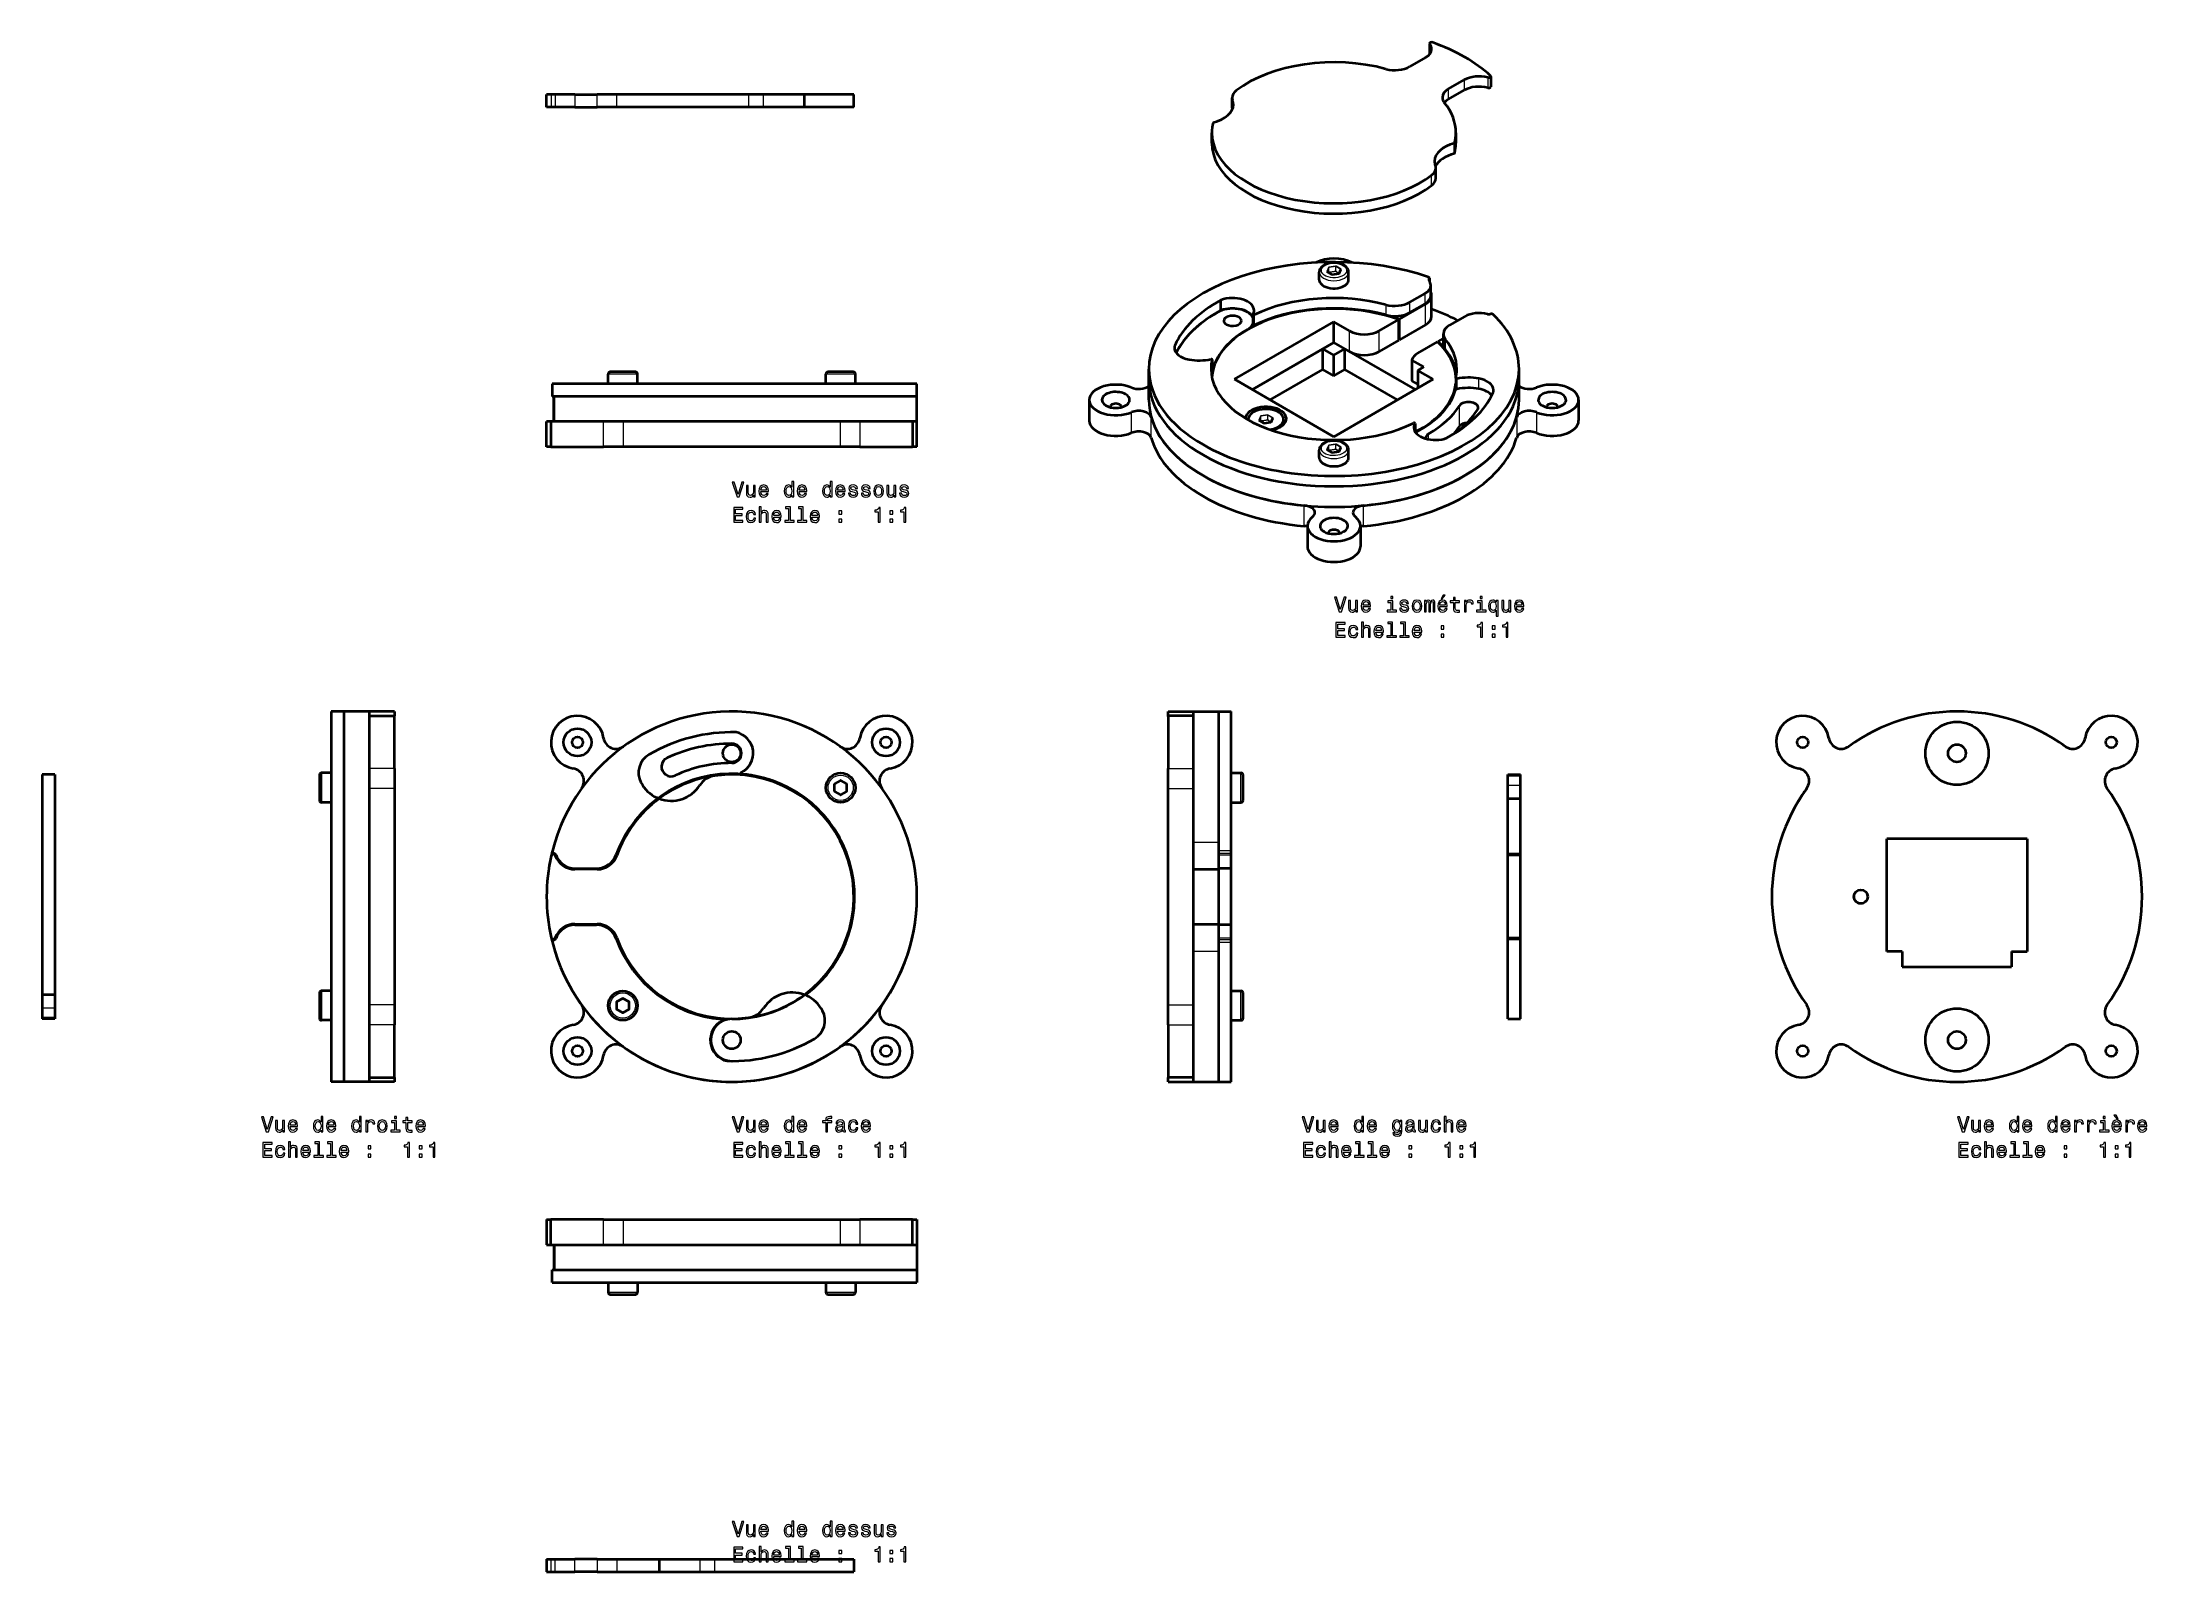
# Model space of a CAD drawing. Extents: x 434 to 934, y 260 to 624.
import ezdxf

# ---------------------------------------------------------------- set-up
doc = ezdxf.new("R2010")
doc.units = 0

msp = doc.modelspace()

# ---------------------------------------------------------------- linework, layer by layer
at = {"color": 7, "lineweight": 35, "ltscale": 0.061237}
for p, q in [((763.85, 623.22), (763.85, 620.77)), ((778.42, 615.38), (778.42, 612.94)), ((716.93, 607.86), (716.93, 610.31)), ((770.15, 599.53), (770.15, 601.98)), ((765.34, 591.21), (765.34, 593.66)), ((764.15, 563.32), (764.15, 565.77)), ((721.87, 558.79), (721.87, 556.34)), ((767.14, 551.76), (767.14, 554.21)), ((697.13, 543.41), (697.13, 545.86))]:
    msp.add_line(p, q, dxfattribs=at)
at = {"color": 7, "lineweight": 13, "ltscale": 0.060527}
msp.add_line((763.89, 623.1), (763.89, 620.68), dxfattribs=at)
at = {"color": 7, "lineweight": 35, "ltscale": 0.107291}
for p, q in [((762.89, 619.85), (759.17, 617.7)), ((768.37, 612.4), (772.08, 614.54))]:
    msp.add_line(p, q, dxfattribs=at)
at = {"color": 7, "lineweight": 35, "ltscale": 0.027122}
for p, q in [((555.08, 611.09), (554, 611.09)), ((555.08, 608.09), (554, 608.09)), ((554, 263.08), (555.08, 263.08)), ((554, 260.08), (555.08, 260.08))]:
    msp.add_line(p, q, dxfattribs=at)
at = {"color": 7, "lineweight": 35, "ltscale": 0.075}
for p, q in [((554, 608.09), (554, 611.09)), ((615.28, 608.09), (615.28, 611.09)), ((627.01, 608.09), (627.01, 611.09)), ((555.35, 542.36), (555.35, 539.36)), ((642, 539.36), (642, 542.36)), ((505.81, 464.5), (502.81, 464.5)), ((713.74, 464.5), (716.74, 464.5)), ((437.08, 449.51), (434.08, 449.51)), ((782.47, 449.51), (785.47, 449.51)), ((782.47, 443.8), (785.47, 443.8)), ((785.47, 430.6), (782.47, 430.6)), ((716.74, 427.2), (713.74, 427.2)), ((716.74, 413.8), (713.74, 413.8)), ((785.47, 410.4), (782.47, 410.4)), ((437.08, 397.2), (434.08, 397.2)), ((437.08, 391.49), (434.08, 391.49)), ((782.47, 391.49), (785.47, 391.49)), ((505.81, 376.5), (502.81, 376.5)), ((713.74, 376.5), (716.74, 376.5)), ((555.35, 328.81), (555.35, 331.81)), ((555.35, 328.81), (555.35, 331.81)), ((642, 331.81), (642, 328.81)), ((554, 263.08), (554, 260.08)), ((580.71, 263.08), (580.71, 260.08)), ((627.01, 263.08), (627.01, 260.08))]:
    msp.add_line(p, q, dxfattribs=at)
at = {"color": 7, "lineweight": 13, "ltscale": 0.075}
for p, q in [((555.08, 611.09), (555.08, 608.09)), ((556.04, 611.09), (556.04, 608.09)), ((560.73, 611.09), (560.73, 608.09)), ((565.99, 608.09), (565.99, 611.09)), ((570.69, 608.09), (570.69, 611.09)), ((602.09, 608.09), (602.09, 611.09)), ((605.58, 608.09), (605.58, 611.09)), ((555.37, 542.36), (555.37, 539.36)), ((782.47, 449.22), (785.47, 449.22)), ((782.47, 446.98), (785.47, 446.98)), ((716.74, 431.39), (713.74, 431.39)), ((716.74, 430.78), (713.74, 430.78)), ((716.74, 430.34), (713.74, 430.34)), ((785.47, 430.21), (782.47, 430.21)), ((716.74, 410.66), (713.74, 410.66)), ((785.47, 410.79), (782.47, 410.79)), ((716.74, 410.22), (713.74, 410.22)), ((716.74, 409.61), (713.74, 409.61)), ((437.08, 394.02), (434.08, 394.02)), ((437.08, 391.78), (434.08, 391.78)), ((555.37, 328.81), (555.37, 331.81)), ((555.08, 260.08), (555.08, 263.08)), ((556.04, 260.08), (556.04, 263.08)), ((560.73, 260.08), (560.73, 263.08)), ((565.99, 263.08), (565.99, 260.08)), ((570.69, 263.08), (570.69, 260.08)), ((590.41, 263.08), (590.41, 260.08)), ((593.91, 263.08), (593.91, 260.08))]:
    msp.add_line(p, q, dxfattribs=at)
at = {"color": 7, "lineweight": 35, "ltscale": 0.023923}
for p, q in [((556.04, 611.09), (555.08, 611.09)), ((556.04, 608.09), (555.08, 608.09)), ((555.08, 263.08), (556.04, 263.08)), ((555.08, 260.08), (556.04, 260.08))]:
    msp.add_line(p, q, dxfattribs=at)
at = {"color": 7, "lineweight": 35, "ltscale": 0.117307}
for p, q in [((560.73, 611.09), (556.04, 611.09)), ((560.73, 608.09), (556.04, 608.09)), ((556.04, 263.08), (560.73, 263.08)), ((556.04, 260.08), (560.73, 260.08))]:
    msp.add_line(p, q, dxfattribs=at)
at = {"color": 7, "lineweight": 35, "ltscale": 0.131404}
for p, q in [((560.73, 611.09), (565.99, 611.09)), ((560.73, 608.09), (565.99, 608.09)), ((565.99, 427), (560.73, 427)), ((560.73, 414), (565.99, 414)), ((565.99, 263.08), (560.73, 263.08)), ((565.99, 260.08), (560.73, 260.08))]:
    msp.add_line(p, q, dxfattribs=at)
at = {"color": 7, "lineweight": 35, "ltscale": 0.117639}
for p, q in [((570.69, 611.09), (565.99, 611.09)), ((570.69, 608.09), (565.99, 608.09)), ((565.99, 263.08), (570.69, 263.08)), ((565.99, 260.08), (570.69, 260.08))]:
    msp.add_line(p, q, dxfattribs=at)
at = {"color": 7, "lineweight": 35}
for p, q in [((602.09, 611.09), (570.69, 611.09)), ((602.09, 608.09), (570.69, 608.09)), ((717.52, 543.41), (741.13, 557.05)), ((721.76, 540.96), (741.13, 552.15)), ((642, 542.36), (555.37, 542.36)), ((717.52, 543.41), (741.13, 529.78)), ((764.75, 543.41), (741.13, 529.78)), ((642, 539.36), (555.37, 539.36)), ((642, 539.36), (555.95, 539.36)), ((623.73, 533.36), (572.27, 533.36)), ((623.73, 533.36), (572.27, 533.36)), ((623.73, 527.36), (572.27, 527.36)), ((502.81, 464.5), (502.81, 420.5)), ((505.81, 464.5), (505.81, 420.5)), ((505.81, 464.5), (505.81, 420.5)), ((511.81, 464.5), (511.81, 420.5)), ((713.74, 433.47), (713.74, 464.5)), ((713.74, 431.39), (713.74, 464.5)), ((716.74, 431.39), (716.74, 464.5)), ((434.08, 449.51), (434.08, 397.2)), ((437.08, 449.51), (437.08, 397.2)), ((511.81, 446.23), (511.81, 420.5)), ((517.81, 446.23), (517.81, 420.5)), ((701.74, 420.5), (701.74, 446.23)), ((707.74, 420.5), (707.74, 446.23)), ((905.92, 434.2), (872.52, 434.2)), ((872.52, 407.5), (872.52, 434.2)), ((905.92, 434.2), (905.92, 407.5)), ((502.81, 420.5), (502.81, 376.5)), ((505.81, 420.5), (505.81, 376.5)), ((505.81, 420.5), (505.81, 376.5)), ((511.81, 420.5), (511.81, 394.77)), ((511.81, 420.5), (511.81, 376.5)), ((517.81, 420.5), (517.81, 394.77)), ((701.74, 394.77), (701.74, 420.5)), ((707.74, 394.77), (707.74, 420.5)), ((713.74, 376.5), (713.74, 409.61)), ((713.74, 376.5), (713.74, 407.53)), ((716.74, 376.5), (716.74, 409.61)), ((876.22, 403.8), (902.22, 403.8)), ((876.22, 403.8), (902.22, 403.8)), ((572.27, 343.81), (623.73, 343.81)), ((555.95, 337.81), (642, 337.81)), ((572.27, 337.81), (623.73, 337.81)), ((555.37, 331.81), (642, 331.81)), ((555.95, 331.81), (642, 331.81)), ((555.37, 328.81), (642, 328.81)), ((593.91, 263.08), (627.01, 263.08)), ((593.91, 260.08), (627.01, 260.08))]:
    msp.add_line(p, q, dxfattribs=at)
at = {"color": 7, "lineweight": 35, "ltscale": 0.087436}
for p, q in [((605.58, 611.09), (602.09, 611.09)), ((605.58, 608.09), (602.09, 608.09))]:
    msp.add_line(p, q, dxfattribs=at)
at = {"color": 7, "lineweight": 35, "ltscale": 0.242374}
for p, q in [((615.28, 611.09), (605.58, 611.09)), ((615.28, 608.09), (605.58, 608.09)), ((580.71, 263.08), (590.41, 263.08)), ((580.71, 260.08), (590.41, 260.08))]:
    msp.add_line(p, q, dxfattribs=at)
at = {"color": 7, "lineweight": 35, "ltscale": 0.293251}
for p, q in [((627.01, 611.09), (615.28, 611.09)), ((627.01, 608.09), (615.28, 608.09))]:
    msp.add_line(p, q, dxfattribs=at)
at = {"color": 7, "lineweight": 13, "ltscale": 0.061238}
for p, q in [((768.37, 609.95), (768.37, 612.4)), ((759.13, 561.72), (759.13, 559.27)), ((722.2, 558.71), (722.2, 556.26)), ((767.61, 550.54), (767.61, 552.99)), ((712.17, 548.07), (712.17, 545.62)), ((770.36, 543.53), (770.36, 541.08))]:
    msp.add_line(p, q, dxfattribs=at)
at = {"color": 7, "lineweight": 35, "ltscale": 0.107292}
msp.add_line((768.37, 609.95), (772.08, 612.09), dxfattribs=at)
at = {"color": 7, "lineweight": 13, "ltscale": 0.061237}
for p, q in [((772.08, 614.54), (772.08, 612.09)), ((777.71, 615.12), (777.71, 612.67)), ((764.34, 589.48), (764.34, 591.93)), ((753.48, 561.15), (753.48, 558.7)), ((762.75, 563.81), (762.75, 561.36)), ((775.56, 541.15), (775.56, 543.6))]:
    msp.add_line(p, q, dxfattribs=at)
at = {"color": 7, "lineweight": 13, "ltscale": 0.049371}
msp.add_line((717.04, 607.72), (717.04, 609.7), dxfattribs=at)
at = {"color": 7, "lineweight": 35, "ltscale": 0.061238}
for p, q in [((712.12, 599.53), (712.12, 601.98)), ((769.83, 597.08), (769.83, 599.53)), ((714.28, 559.79), (714.28, 562.24)), ((712.18, 548.09), (712.18, 545.64)), ((785.13, 543.41), (785.13, 545.86)), ((770.09, 543.64), (770.09, 541.19))]:
    msp.add_line(p, q, dxfattribs=at)
at = {"color": 7, "lineweight": 35, "ltscale": 0.044907}
for p, q in [((737.63, 567.08), (737.63, 568.87)), ((744.63, 567.08), (744.63, 568.87)), ((737.63, 524.81), (737.63, 526.6)), ((744.63, 524.81), (744.63, 526.6))]:
    msp.add_line(p, q, dxfattribs=at)
at = {"color": 7, "lineweight": 13, "ltscale": 0.025734}
for p, q in [((739.85, 569.98), (739.42, 569.05)), ((742.42, 568.58), (742.85, 569.52)), ((723.69, 534.66), (723.26, 533.72)), ((723.74, 534.61), (723.31, 533.67)), ((726.25, 533.26), (726.69, 534.19)), ((739.85, 527.71), (739.42, 526.78)), ((739.9, 527.66), (739.47, 526.73)), ((742.42, 526.31), (742.85, 527.25))]:
    msp.add_line(p, q, dxfattribs=at)
at = {"color": 7, "lineweight": 13, "ltscale": 0.034178}
for p, q in [((739.45, 568.99), (740.63, 568.31)), ((742.79, 569.51), (741.6, 570.2)), ((742.82, 569.57), (741.64, 570.26)), ((726.66, 534.25), (725.48, 534.93)), ((739.45, 526.72), (740.63, 526.04)), ((742.79, 527.24), (741.6, 527.93)), ((742.82, 527.3), (741.64, 527.99))]:
    msp.add_line(p, q, dxfattribs=at)
at = {"color": 7, "lineweight": 13, "ltscale": 0.025736}
msp.add_line((739.9, 569.93), (739.47, 569), dxfattribs=at)
at = {"color": 7, "lineweight": 35, "ltscale": 0.000189516}
for p, q in [((739.47, 568.99), (739.47, 569)), ((739.47, 526.72), (739.47, 526.73))]:
    msp.add_line(p, q, dxfattribs=at)
at = {"color": 7, "lineweight": 35, "ltscale": 0.034177}
msp.add_line((739.47, 568.99), (740.66, 568.31), dxfattribs=at)
at = {"color": 7, "lineweight": 13, "ltscale": 0.002935}
for p, q in [((739.9, 568.88), (739.87, 568.77)), ((723.74, 533.55), (723.7, 533.44)), ((739.9, 526.61), (739.87, 526.5))]:
    msp.add_line(p, q, dxfattribs=at)
at = {"color": 7, "lineweight": 13, "ltscale": 0.026366}
for p, q in [((739.9, 568.88), (739.9, 569.93)), ((739.94, 568.9), (739.94, 569.95)), ((741.56, 569.15), (741.56, 570.2)), ((741.6, 569.14), (741.6, 570.2)), ((723.78, 533.57), (723.78, 534.63)), ((725.39, 533.82), (725.39, 534.88)), ((725.44, 533.82), (725.44, 534.87)), ((739.9, 526.61), (739.9, 527.66)), ((741.6, 526.87), (741.6, 527.93))]:
    msp.add_line(p, q, dxfattribs=at)
at = {"color": 7, "lineweight": 13, "ltscale": 0.0026}
for p, q in [((739.93, 568.85), (739.9, 568.75)), ((739.93, 526.58), (739.9, 526.48))]:
    msp.add_line(p, q, dxfattribs=at)
at = {"color": 7, "lineweight": 13, "ltscale": 0.040912}
for p, q in [((741.54, 570.27), (739.92, 570.02)), ((741.56, 570.2), (739.94, 569.95)), ((740.73, 568.29), (742.34, 568.54)), ((724.57, 532.97), (726.18, 533.22)), ((741.54, 528), (739.92, 527.75)), ((741.56, 527.93), (739.94, 527.68)), ((740.73, 526.02), (742.34, 526.27))]:
    msp.add_line(p, q, dxfattribs=at)
at = {"color": 7, "lineweight": 35, "ltscale": 0.040912}
for p, q in [((740.72, 568.3), (742.34, 568.55)), ((724.56, 532.98), (726.17, 533.23)), ((740.72, 526.03), (742.34, 526.28))]:
    msp.add_line(p, q, dxfattribs=at)
at = {"color": 7, "lineweight": 13, "ltscale": 0.001324}
for p, q in [((741.56, 569.15), (741.57, 569.1)), ((725.39, 533.82), (725.41, 533.78))]:
    msp.add_line(p, q, dxfattribs=at)
at = {"color": 7, "lineweight": 13, "ltscale": 0.001085}
for p, q in [((741.61, 569.07), (741.57, 569.1)), ((725.44, 533.75), (725.41, 533.78)), ((741.61, 526.8), (741.57, 526.83))]:
    msp.add_line(p, q, dxfattribs=at)
at = {"color": 7, "lineweight": 13, "ltscale": 0.001073}
for p, q in [((741.64, 569.11), (741.6, 569.14)), ((725.47, 533.79), (725.44, 533.82)), ((741.64, 526.84), (741.6, 526.87))]:
    msp.add_line(p, q, dxfattribs=at)
at = {"color": 7, "lineweight": 35, "ltscale": 0.025734}
for p, q in [((742.37, 568.56), (742.8, 569.5)), ((726.21, 533.24), (726.64, 534.17)), ((742.37, 526.29), (742.8, 527.23))]:
    msp.add_line(p, q, dxfattribs=at)
at = {"color": 7, "lineweight": 13, "ltscale": 0.001213}
for p, q in [((742.79, 569.46), (742.79, 569.51)), ((742.79, 527.19), (742.79, 527.24))]:
    msp.add_line(p, q, dxfattribs=at)
at = {"color": 7, "lineweight": 13, "ltscale": 0.010741}
msp.add_line((763.75, 567.31), (763.75, 566.88), dxfattribs=at)
at = {"color": 7, "lineweight": 35, "ltscale": 0.017064}
msp.add_line((763.82, 567.46), (763.82, 566.78), dxfattribs=at)
at = {"color": 7, "lineweight": 35, "ltscale": 0.179331}
for p, q in [((756.68, 557.69), (762.89, 561.28)), ((762.89, 556.38), (756.68, 552.79))]:
    msp.add_line(p, q, dxfattribs=at)
at = {"color": 7, "lineweight": 35, "ltscale": 0.104426}
for p, q in [((762.75, 563.81), (759.13, 561.72)), ((772.22, 558.34), (768.61, 556.25))]:
    msp.add_line(p, q, dxfattribs=at)
at = {"color": 7, "lineweight": 35, "ltscale": 0.104427}
msp.add_line((762.75, 561.36), (759.13, 559.27), dxfattribs=at)
at = {"color": 7, "lineweight": 13, "ltscale": 0.122475}
for p, q in [((762.89, 556.38), (762.89, 561.28)), ((744.81, 550.03), (744.81, 554.92)), ((751.88, 550.03), (751.88, 554.92)), ((692.98, 530.67), (692.98, 535.57)), ((770.98, 532.24), (770.98, 537.14)), ((789.29, 535.57), (789.29, 530.67)), ((697.7, 529.55), (697.7, 534.45)), ((784.57, 534.45), (784.57, 529.55)), ((734.09, 508.54), (734.09, 513.44)), ((748.18, 508.54), (748.18, 513.44))]:
    msp.add_line(p, q, dxfattribs=at)
at = {"color": 7, "lineweight": 35, "ltscale": 0.122475}
for p, q in [((764.35, 558.42), (764.35, 563.32)), ((741.13, 552.15), (741.13, 557.05)), ((756.53, 552.71), (756.53, 557.61)), ((756.68, 552.79), (756.68, 557.69)), ((738.52, 545.74), (738.52, 550.64)), ((743.75, 545.74), (743.75, 550.64)), ((741.13, 544.23), (741.13, 549.13)), ((759.66, 547.98), (759.66, 543.09)), ((697.13, 538.51), (697.13, 543.41)), ((785.13, 538.51), (785.13, 543.41)), ((682.97, 538.51), (682.97, 533.61)), ((799.3, 538.51), (799.3, 533.61))]:
    msp.add_line(p, q, dxfattribs=at)
at = {"color": 7, "lineweight": 13, "ltscale": 0.001698}
msp.add_line((714.39, 559.76), (714.39, 559.83), dxfattribs=at)
at = {"color": 7, "lineweight": 13, "ltscale": 0.001675}
msp.add_line((714.49, 559.8), (714.49, 559.86), dxfattribs=at)
at = {"color": 7, "lineweight": 35, "ltscale": 0.005067}
msp.add_line((722.05, 556.03), (722.05, 556.23), dxfattribs=at)
at = {"color": 7, "lineweight": 35, "ltscale": 0.003809}
msp.add_line((722.19, 556.25), (722.19, 556.1), dxfattribs=at)
at = {"color": 7, "lineweight": 13, "ltscale": 0.00369}
msp.add_line((723, 556.64), (723, 556.49), dxfattribs=at)
at = {"color": 7, "lineweight": 35, "ltscale": 0.106144}
for p, q in [((744.81, 554.92), (741.13, 557.05)), ((744.81, 550.03), (741.13, 552.15))]:
    msp.add_line(p, q, dxfattribs=at)
at = {"color": 7, "lineweight": 35, "ltscale": 0.134219}
for p, q in [((751.88, 554.92), (756.53, 557.61)), ((756.53, 552.71), (751.88, 550.03)), ((761.08, 549.62), (765.72, 552.3))]:
    msp.add_line(p, q, dxfattribs=at)
at = {"color": 7, "lineweight": 13, "ltscale": 0.036832}
msp.add_line((703.36, 550.14), (703.36, 551.62), dxfattribs=at)
at = {"color": 7, "lineweight": 13, "ltscale": 0.001021}
msp.add_line((720.58, 555.24), (720.58, 555.28), dxfattribs=at)
at = {"color": 7, "lineweight": 35, "ltscale": 0.483775}
for p, q in [((721.76, 540.96), (738.52, 550.64)), ((760.51, 540.96), (743.75, 550.64))]:
    msp.add_line(p, q, dxfattribs=at)
at = {"color": 7, "lineweight": 35, "ltscale": 0.075525}
for p, q in [((741.13, 549.13), (738.52, 550.64)), ((741.13, 549.13), (743.75, 550.64)), ((741.13, 544.23), (738.52, 545.74)), ((741.13, 544.23), (743.75, 545.74))]:
    msp.add_line(p, q, dxfattribs=at)
at = {"color": 7, "lineweight": 35, "ltscale": 0.036712}
msp.add_line((765.87, 552.39), (767.14, 553.12), dxfattribs=at)
at = {"color": 7, "lineweight": 35, "ltscale": 0.005473}
msp.add_line((765.87, 552.17), (765.87, 552.39), dxfattribs=at)
at = {"color": 7, "lineweight": 35, "ltscale": 0.3613}
for p, q in [((726, 538.51), (738.52, 545.74)), ((756.27, 538.51), (743.75, 545.74))]:
    msp.add_line(p, q, dxfattribs=at)
at = {"color": 7, "lineweight": 35, "ltscale": 0.08165}
msp.add_line((762.49, 546.35), (759.66, 547.98), dxfattribs=at)
at = {"color": 7, "lineweight": 35, "ltscale": 0.040824}
msp.add_line((762.49, 546.35), (761.08, 545.54), dxfattribs=at)
at = {"color": 7, "lineweight": 35, "ltscale": 0.106145}
for p, q in [((761.08, 545.54), (761.08, 541.29)), ((764.75, 543.41), (761.08, 545.54))]:
    msp.add_line(p, q, dxfattribs=at)
at = {"color": 7, "lineweight": 35, "ltscale": 0.000389099}
for p, q in [((555.37, 542.36), (555.35, 542.36)), ((555.37, 539.36), (555.35, 539.36)), ((555.35, 331.81), (555.37, 331.81)), ((555.35, 328.81), (555.37, 328.81))]:
    msp.add_line(p, q, dxfattribs=at)
at = {"color": 7, "lineweight": 13, "ltscale": 0.129449}
for p, q in [((573.79, 544.66), (568.61, 544.66)), ((573.79, 542.46), (568.61, 542.46)), ((625.56, 544.66), (620.38, 544.66)), ((625.56, 542.46), (620.38, 542.46)), ((570.43, 328.71), (575.61, 328.71)), ((570.43, 326.51), (575.61, 326.51)), ((622.2, 328.71), (627.38, 328.71)), ((622.2, 326.51), (627.38, 326.51))]:
    msp.add_line(p, q, dxfattribs=at)
at = {"color": 7, "lineweight": 35, "ltscale": 0.055}
for p, q in [((568.61, 542.46), (568.61, 544.66)), ((575.61, 542.46), (575.61, 544.66)), ((620.38, 542.46), (620.38, 544.66)), ((627.38, 542.46), (627.38, 544.66)), ((502.71, 449.88), (500.51, 449.88)), ((716.84, 449.88), (719.04, 449.88)), ((502.71, 442.88), (500.51, 442.88)), ((716.84, 442.88), (719.04, 442.88)), ((905.92, 434.2), (905.92, 432)), ((502.71, 398.12), (500.51, 398.12)), ((716.84, 398.12), (719.04, 398.12)), ((502.71, 391.12), (500.51, 391.12)), ((716.84, 391.12), (719.04, 391.12)), ((568.61, 328.71), (568.61, 326.51)), ((575.61, 328.71), (575.61, 326.51)), ((620.38, 328.71), (620.38, 326.51)), ((627.38, 328.71), (627.38, 326.51))]:
    msp.add_line(p, q, dxfattribs=at)
at = {"color": 7, "lineweight": 35, "ltscale": 0.125751}
for p, q in [((573.74, 542.36), (568.71, 542.36)), ((570.48, 328.81), (575.51, 328.81))]:
    msp.add_line(p, q, dxfattribs=at)
at = {"color": 7, "lineweight": 35, "ltscale": 0.110956}
msp.add_line((573.55, 545.16), (569.11, 545.16), dxfattribs=at)
at = {"color": 7, "lineweight": 35, "ltscale": 0.039044}
msp.add_line((575.11, 545.16), (573.55, 545.16), dxfattribs=at)
at = {"color": 7, "lineweight": 35, "ltscale": 0.044249}
for p, q in [((575.51, 542.36), (573.74, 542.36)), ((568.71, 328.81), (570.48, 328.81))]:
    msp.add_line(p, q, dxfattribs=at)
at = {"color": 7, "lineweight": 13, "ltscale": 0.045551}
for p, q in [((575.61, 544.66), (573.79, 544.66)), ((575.61, 542.46), (573.79, 542.46)), ((627.38, 544.66), (625.56, 544.66)), ((627.38, 542.46), (625.56, 542.46)), ((568.61, 328.71), (570.43, 328.71)), ((568.61, 326.51), (570.43, 326.51)), ((620.38, 328.71), (622.2, 328.71)), ((620.38, 326.51), (622.2, 326.51))]:
    msp.add_line(p, q, dxfattribs=at)
at = {"color": 7, "lineweight": 35, "ltscale": 0.070697}
msp.add_line((595.72, 542.36), (592.9, 542.36), dxfattribs=at)
at = {"color": 7, "lineweight": 35, "ltscale": 0.002773}
msp.add_line((595.83, 542.36), (595.72, 542.36), dxfattribs=at)
at = {"color": 7, "lineweight": 35, "ltscale": 0.002893}
msp.add_line((615.8, 542.36), (615.69, 542.36), dxfattribs=at)
at = {"color": 7, "lineweight": 35, "ltscale": 0.094115}
msp.add_line((619.57, 542.36), (615.8, 542.36), dxfattribs=at)
at = {"color": 7, "lineweight": 35, "ltscale": 0.014232}
msp.add_line((620.14, 542.36), (619.57, 542.36), dxfattribs=at)
at = {"color": 7, "lineweight": 35, "ltscale": 0.110957}
for p, q in [((625.32, 545.16), (620.88, 545.16)), ((570.67, 326.01), (575.11, 326.01)), ((622.44, 326.01), (626.88, 326.01))]:
    msp.add_line(p, q, dxfattribs=at)
at = {"color": 7, "lineweight": 35, "ltscale": 0.039043}
for p, q in [((626.88, 545.16), (625.32, 545.16)), ((569.11, 326.01), (570.67, 326.01)), ((620.88, 326.01), (622.44, 326.01))]:
    msp.add_line(p, q, dxfattribs=at)
at = {"color": 7, "lineweight": 35, "ltscale": 0.040825}
msp.add_line((761.08, 542.27), (759.66, 543.09), dxfattribs=at)
at = {"color": 7, "lineweight": 35, "ltscale": 0.15}
for p, q in [((555.73, 533.36), (555.73, 539.36)), ((642, 533.36), (642, 539.36)), ((554, 527.36), (554, 533.36)), ((555.03, 533.36), (555.03, 527.36)), ((640.97, 533.36), (640.97, 527.36)), ((642, 527.36), (642, 533.36)), ((511.81, 464.5), (505.81, 464.5)), ((517.81, 464.5), (511.81, 464.5)), ((511.81, 463.47), (517.81, 463.47)), ((701.74, 464.5), (707.74, 464.5)), ((707.74, 463.47), (701.74, 463.47)), ((707.74, 464.5), (713.74, 464.5)), ((707.74, 427), (713.74, 427)), ((707.74, 414), (713.74, 414)), ((511.81, 376.5), (505.81, 376.5)), ((511.81, 377.53), (517.81, 377.53)), ((517.81, 376.5), (511.81, 376.5)), ((707.74, 377.53), (701.74, 377.53)), ((701.74, 376.5), (707.74, 376.5)), ((707.74, 376.5), (713.74, 376.5)), ((554, 343.81), (554, 337.81)), ((555.03, 337.81), (555.03, 343.81)), ((640.97, 337.81), (640.97, 343.81)), ((642, 343.81), (642, 337.81)), ((555.73, 337.81), (555.73, 331.81)), ((555.73, 337.81), (555.73, 331.81)), ((642, 337.81), (642, 331.81))]:
    msp.add_line(p, q, dxfattribs=at)
at = {"color": 7, "lineweight": 13, "ltscale": 0.15}
for p, q in [((555.95, 533.36), (555.95, 539.36)), ((567.55, 527.36), (567.55, 533.36)), ((572.27, 527.36), (572.27, 533.36)), ((623.73, 533.36), (623.73, 527.36)), ((628.44, 533.36), (628.44, 527.36)), ((517.81, 450.95), (511.81, 450.95)), ((701.74, 450.95), (707.74, 450.95)), ((517.81, 446.23), (511.81, 446.23)), ((701.74, 446.23), (707.74, 446.23)), ((707.74, 433.47), (713.74, 433.47)), ((707.74, 407.53), (713.74, 407.53)), ((517.81, 394.77), (511.81, 394.77)), ((701.74, 394.77), (707.74, 394.77)), ((517.81, 390.05), (511.81, 390.05)), ((701.74, 390.05), (707.74, 390.05)), ((567.55, 337.81), (567.55, 343.81)), ((572.27, 337.81), (572.27, 343.81)), ((623.73, 343.81), (623.73, 337.81)), ((628.44, 343.81), (628.44, 337.81)), ((555.95, 337.81), (555.95, 331.81))]:
    msp.add_line(p, q, dxfattribs=at)
at = {"color": 7, "lineweight": 35, "ltscale": 0.025726}
for p, q in [((555.03, 533.36), (554, 533.36)), ((707.74, 463.47), (707.74, 464.5)), ((707.74, 463.47), (707.74, 464.5)), ((517.81, 377.53), (517.81, 376.5)), ((640.97, 343.81), (642, 343.81))]:
    msp.add_line(p, q, dxfattribs=at)
at = {"color": 7, "lineweight": 35, "ltscale": 0.313062}
for p, q in [((567.55, 533.36), (555.03, 533.36)), ((640.97, 533.36), (628.44, 533.36)), ((555.03, 527.36), (567.55, 527.36)), ((628.44, 527.36), (640.97, 527.36)), ((511.81, 463.47), (511.81, 450.95)), ((517.81, 450.95), (517.81, 463.47)), ((701.74, 463.47), (701.74, 450.95)), ((707.74, 450.95), (707.74, 463.47)), ((511.81, 390.05), (511.81, 377.53)), ((517.81, 377.53), (517.81, 390.05)), ((701.74, 390.05), (701.74, 377.53)), ((707.74, 377.53), (707.74, 390.05)), ((567.55, 343.81), (555.03, 343.81)), ((640.97, 343.81), (628.44, 343.81)), ((555.03, 337.81), (567.55, 337.81)), ((628.44, 337.81), (640.97, 337.81))]:
    msp.add_line(p, q, dxfattribs=at)
at = {"color": 7, "lineweight": 35, "ltscale": 0.117937}
for p, q in [((572.27, 533.36), (567.55, 533.36)), ((628.44, 533.36), (623.73, 533.36)), ((572.27, 527.36), (567.55, 527.36)), ((628.44, 527.36), (623.73, 527.36)), ((511.81, 450.95), (511.81, 446.23)), ((517.81, 450.95), (517.81, 446.23)), ((701.74, 446.23), (701.74, 450.95)), ((707.74, 446.23), (707.74, 450.95)), ((511.81, 394.77), (511.81, 390.05)), ((517.81, 394.77), (517.81, 390.05)), ((701.74, 390.05), (701.74, 394.77)), ((707.74, 390.05), (707.74, 394.77)), ((567.55, 343.81), (572.27, 343.81)), ((623.73, 343.81), (628.44, 343.81)), ((567.55, 337.81), (572.27, 337.81)), ((623.73, 337.81), (628.44, 337.81))]:
    msp.add_line(p, q, dxfattribs=at)
at = {"color": 7, "lineweight": 35, "ltscale": 0.025702}
for p, q in [((642, 533.36), (640.97, 533.36)), ((642, 533.36), (640.97, 533.36)), ((642, 527.36), (640.97, 527.36)), ((511.81, 464.5), (511.81, 463.47)), ((517.81, 464.5), (517.81, 463.47)), ((701.74, 376.5), (701.74, 377.53)), ((707.74, 376.5), (707.74, 377.53)), ((554, 343.81), (555.02, 343.81)), ((554, 337.81), (555.02, 337.81))]:
    msp.add_line(p, q, dxfattribs=at)
at = {"color": 7, "lineweight": 35, "ltscale": 0.002727}
msp.add_line((720.77, 533.77), (720.77, 533.88), dxfattribs=at)
at = {"color": 7, "lineweight": 13, "ltscale": 0.034176}
for p, q in [((723.28, 533.67), (724.47, 532.98)), ((726.63, 534.19), (725.44, 534.87))]:
    msp.add_line(p, q, dxfattribs=at)
at = {"color": 7, "lineweight": 35, "ltscale": 0.000191654}
msp.add_line((723.31, 533.67), (723.3, 533.67), dxfattribs=at)
at = {"color": 7, "lineweight": 35, "ltscale": 0.034176}
for p, q in [((723.31, 533.67), (724.49, 532.99)), ((739.47, 526.72), (740.66, 526.04))]:
    msp.add_line(p, q, dxfattribs=at)
at = {"color": 7, "lineweight": 13, "ltscale": 0.026364}
for p, q in [((723.74, 533.55), (723.74, 534.61)), ((739.94, 526.63), (739.94, 527.68)), ((741.56, 526.88), (741.56, 527.93))]:
    msp.add_line(p, q, dxfattribs=at)
at = {"color": 7, "lineweight": 13, "ltscale": 0.002601}
msp.add_line((723.77, 533.52), (723.74, 533.42), dxfattribs=at)
at = {"color": 7, "lineweight": 13, "ltscale": 0.040914}
for p, q in [((725.38, 534.95), (723.76, 534.7)), ((725.39, 534.88), (723.78, 534.63))]:
    msp.add_line(p, q, dxfattribs=at)
at = {"color": 7, "lineweight": 13, "ltscale": 0.001215}
msp.add_line((726.63, 534.14), (726.63, 534.19), dxfattribs=at)
at = {"color": 7, "lineweight": 35, "ltscale": 0.00732}
msp.add_line((729.17, 533.58), (729.17, 533.88), dxfattribs=at)
at = {"color": 7, "lineweight": 13, "ltscale": 0.04682}
msp.add_line((760.39, 532.89), (760.39, 531.02), dxfattribs=at)
at = {"color": 7, "lineweight": 35, "ltscale": 0.048184}
msp.add_line((760.4, 532.93), (760.4, 531), dxfattribs=at)
at = {"color": 7, "lineweight": 13, "ltscale": 0.032007}
msp.add_line((763.59, 529.16), (763.59, 530.45), dxfattribs=at)
at = {"color": 7, "lineweight": 35, "ltscale": 0.030038}
for p, q in [((555.2, 527.36), (554, 527.36)), ((511.81, 377.7), (511.81, 376.5)), ((640.79, 337.81), (642, 337.81))]:
    msp.add_line(p, q, dxfattribs=at)
at = {"color": 7, "lineweight": 13, "ltscale": 0.001325}
msp.add_line((741.56, 526.88), (741.57, 526.83), dxfattribs=at)
at = {"color": 7, "lineweight": 35, "ltscale": 0.122474}
for p, q in [((734.83, 508.57), (734.83, 503.67)), ((747.43, 508.57), (747.43, 503.67))]:
    msp.add_line(p, q, dxfattribs=at)
at = {"color": 7, "lineweight": 35, "ltscale": 0.030039}
msp.add_line((701.74, 463.3), (701.74, 464.5), dxfattribs=at)
at = {"color": 7, "lineweight": 35, "ltscale": 0.140819}
for p, q in [((500.01, 449.38), (500.01, 443.75)), ((719.54, 443.38), (719.54, 449.02)), ((719.54, 391.62), (719.54, 397.25))]:
    msp.add_line(p, q, dxfattribs=at)
at = {"color": 7, "lineweight": 13, "ltscale": 0.164288}
for p, q in [((500.51, 449.88), (500.51, 443.31)), ((502.71, 449.88), (502.71, 443.31)), ((716.84, 442.88), (716.84, 449.46)), ((719.04, 442.88), (719.04, 449.46)), ((500.51, 398.12), (500.51, 391.54)), ((502.71, 398.12), (502.71, 391.54))]:
    msp.add_line(p, q, dxfattribs=at)
at = {"color": 7, "lineweight": 35, "ltscale": 0.159595}
msp.add_line((502.81, 449.78), (502.81, 443.4), dxfattribs=at)
at = {"color": 7, "lineweight": 13, "ltscale": 0.041858}
for p, q in [((622.33, 447.22), (622.33, 445.55)), ((623.83, 448.15), (622.38, 447.31)), ((622.38, 445.46), (623.83, 444.62)), ((625.38, 447.31), (623.93, 448.15)), ((623.93, 444.62), (625.38, 445.46)), ((625.43, 445.55), (625.43, 447.22)), ((570.56, 395.45), (570.56, 393.78)), ((573.61, 395.54), (572.16, 396.38)), ((573.66, 393.78), (573.66, 395.45)), ((572.16, 392.85), (573.61, 393.69))]:
    msp.add_line(p, q, dxfattribs=at)
at = {"color": 7, "lineweight": 13, "ltscale": 0.00125}
for p, q in [((622.33, 447.22), (622.38, 447.22)), ((622.33, 445.55), (622.38, 445.55)), ((622.38, 447.31), (622.41, 447.27)), ((622.38, 445.46), (622.41, 445.5)), ((623.83, 448.15), (623.86, 448.1)), ((623.93, 448.15), (623.91, 448.1)), ((625.38, 447.31), (625.36, 447.27)), ((625.38, 445.46), (625.36, 445.5)), ((625.43, 447.22), (625.38, 447.22)), ((625.43, 445.55), (625.38, 445.55)), ((623.83, 444.62), (623.86, 444.67)), ((623.93, 444.62), (623.91, 444.67)), ((570.61, 395.54), (570.64, 395.5)), ((572.06, 396.38), (572.09, 396.33)), ((572.16, 396.38), (572.14, 396.33)), ((573.61, 395.54), (573.59, 395.5)), ((573.66, 395.45), (573.61, 395.45)), ((572.06, 392.85), (572.09, 392.9)), ((572.16, 392.85), (572.14, 392.9)), ((573.61, 393.69), (573.59, 393.73)), ((573.66, 393.78), (573.61, 393.78))]:
    msp.add_line(p, q, dxfattribs=at)
at = {"color": 7, "lineweight": 35, "ltscale": 0.041858}
for p, q in [((622.38, 447.22), (622.38, 445.55)), ((625.38, 445.55), (625.38, 447.22)), ((570.61, 395.45), (570.61, 393.78)), ((572.09, 396.33), (570.64, 395.5)), ((573.59, 395.5), (572.14, 396.33)), ((573.61, 393.78), (573.61, 395.45)), ((570.64, 393.73), (572.09, 392.9)), ((572.14, 392.9), (573.59, 393.73))]:
    msp.add_line(p, q, dxfattribs=at)
at = {"color": 7, "lineweight": 35, "ltscale": 0.041857}
for p, q in [((623.86, 448.1), (622.41, 447.27)), ((622.41, 445.5), (623.86, 444.67)), ((625.36, 447.27), (623.91, 448.1)), ((623.91, 444.67), (625.36, 445.5))]:
    msp.add_line(p, q, dxfattribs=at)
at = {"color": 7, "lineweight": 13, "ltscale": 0.001138}
for p, q in [((622.41, 445.58), (622.41, 445.53)), ((625.35, 447.19), (625.35, 447.23)), ((573.58, 395.42), (573.58, 395.46)), ((570.64, 393.81), (570.64, 393.77))]:
    msp.add_line(p, q, dxfattribs=at)
at = {"color": 7, "lineweight": 35, "ltscale": 0.318921}
for p, q in [((707.74, 433.47), (707.74, 446.23)), ((707.74, 394.77), (707.74, 407.53))]:
    msp.add_line(p, q, dxfattribs=at)
at = {"color": 7, "lineweight": 13, "ltscale": 0.010712}
for p, q in [((716.84, 449.46), (716.84, 449.88)), ((719.04, 449.46), (719.04, 449.88)), ((500.51, 443.31), (500.51, 442.88)), ((502.71, 443.31), (502.71, 442.88)), ((500.51, 391.54), (500.51, 391.12)), ((502.71, 391.54), (502.71, 391.12))]:
    msp.add_line(p, q, dxfattribs=at)
at = {"color": 7, "lineweight": 35, "ltscale": 0.009181}
for p, q in [((719.54, 449.02), (719.54, 449.38)), ((500.01, 443.75), (500.01, 443.38)), ((719.54, 397.25), (719.54, 397.62))]:
    msp.add_line(p, q, dxfattribs=at)
at = {"color": 7, "lineweight": 35, "ltscale": 0.007245}
for p, q in [((782.47, 449.22), (782.47, 449.51)), ((785.47, 449.22), (785.47, 449.51)), ((434.08, 391.78), (434.08, 391.49)), ((437.08, 391.78), (437.08, 391.49))]:
    msp.add_line(p, q, dxfattribs=at)
at = {"color": 7, "lineweight": 35, "ltscale": 0.056018}
for p, q in [((782.47, 446.98), (782.47, 449.22)), ((785.47, 446.98), (785.47, 449.22))]:
    msp.add_line(p, q, dxfattribs=at)
at = {"color": 7, "lineweight": 35, "ltscale": 0.082693}
msp.add_line((782.47, 443.67), (782.47, 446.98), dxfattribs=at)
at = {"color": 7, "lineweight": 35, "ltscale": 0.079473}
msp.add_line((785.47, 443.8), (785.47, 446.98), dxfattribs=at)
at = {"color": 7, "lineweight": 35, "ltscale": 0.010405}
msp.add_line((502.81, 443.4), (502.81, 442.98), dxfattribs=at)
at = {"color": 7, "lineweight": 35, "ltscale": 0.33735}
msp.add_line((782.47, 430.31), (782.47, 443.8), dxfattribs=at)
at = {"color": 7, "lineweight": 35, "ltscale": 0.330081}
msp.add_line((785.47, 430.6), (785.47, 443.8), dxfattribs=at)
at = {"color": 7, "lineweight": 35, "ltscale": 0.161858}
msp.add_line((713.74, 427), (713.74, 433.47), dxfattribs=at)
at = {"color": 7, "lineweight": 35, "ltscale": 0.015247}
for p, q in [((713.74, 430.78), (713.74, 431.39)), ((716.74, 430.78), (716.74, 431.39)), ((713.74, 409.61), (713.74, 410.22)), ((716.74, 409.61), (716.74, 410.22))]:
    msp.add_line(p, q, dxfattribs=at)
at = {"color": 7, "lineweight": 35, "ltscale": 0.002382}
for p, q in [((713.74, 430.69), (713.74, 430.78)), ((713.74, 410.22), (713.74, 410.31))]:
    msp.add_line(p, q, dxfattribs=at)
at = {"color": 7, "lineweight": 35, "ltscale": 0.010969}
for p, q in [((716.74, 430.34), (716.74, 430.78)), ((716.74, 410.22), (716.74, 410.66))]:
    msp.add_line(p, q, dxfattribs=at)
at = {"color": 7, "lineweight": 35, "ltscale": 0.078551}
for p, q in [((716.74, 427.2), (716.74, 430.34)), ((716.74, 410.66), (716.74, 413.8))]:
    msp.add_line(p, q, dxfattribs=at)
at = {"color": 7, "lineweight": 35, "ltscale": 0.009741}
for p, q in [((782.47, 430.21), (782.47, 430.6)), ((785.47, 430.21), (785.47, 430.6))]:
    msp.add_line(p, q, dxfattribs=at)
at = {"color": 7, "lineweight": 35, "ltscale": 0.127895}
for p, q in [((560.73, 427.2), (565.85, 427.2)), ((560.73, 413.8), (565.85, 413.8))]:
    msp.add_line(p, q, dxfattribs=at)
at = {"color": 7, "lineweight": 35, "ltscale": 0.325}
msp.add_line((713.74, 414), (713.74, 427), dxfattribs=at)
at = {"color": 7, "lineweight": 35, "ltscale": 0.334998}
msp.add_line((716.74, 413.8), (716.74, 427.2), dxfattribs=at)
at = {"color": 7, "lineweight": 35, "ltscale": 0.485529}
for p, q in [((782.47, 410.79), (782.47, 430.21)), ((785.47, 410.79), (785.47, 430.21))]:
    msp.add_line(p, q, dxfattribs=at)
at = {"color": 7, "lineweight": 13, "ltscale": 3.00563e-05}
msp.add_line((867.96, 420.45), (867.96, 420.45), dxfattribs=at)
at = {"color": 7, "lineweight": 13, "ltscale": 0.000107431}
msp.add_line((867.98, 420.36), (867.98, 420.36), dxfattribs=at)
at = {"color": 7, "lineweight": 35, "ltscale": 0.001415}
msp.add_line((865.32, 419.36), (865.28, 419.32), dxfattribs=at)
at = {"color": 7, "lineweight": 13, "ltscale": 0.002001}
msp.add_line((866.36, 419), (866.36, 418.92), dxfattribs=at)
at = {"color": 7, "lineweight": 35, "ltscale": 0.000559998}
msp.add_line((566.01, 414), (565.99, 414), dxfattribs=at)
at = {"color": 7, "lineweight": 35, "ltscale": 0.161859}
msp.add_line((713.74, 407.53), (713.74, 414), dxfattribs=at)
at = {"color": 7, "lineweight": 35, "ltscale": 0.009742}
for p, q in [((782.47, 410.4), (782.47, 410.79)), ((785.47, 410.4), (785.47, 410.79))]:
    msp.add_line(p, q, dxfattribs=at)
at = {"color": 7, "lineweight": 35, "ltscale": 0.472816}
for p, q in [((782.47, 391.49), (782.47, 410.4)), ((785.47, 391.49), (785.47, 410.4))]:
    msp.add_line(p, q, dxfattribs=at)
at = {"color": 7, "lineweight": 35, "ltscale": 0.003749}
msp.add_line((623.54, 406.63), (623.67, 406.56), dxfattribs=at)
at = {"color": 7, "lineweight": 35, "ltscale": 0.0925}
for p, q in [((876.22, 407.5), (872.52, 407.5)), ((876.22, 407.5), (876.22, 403.8)), ((902.22, 407.5), (902.22, 403.8)), ((902.22, 407.5), (905.92, 407.5))]:
    msp.add_line(p, q, dxfattribs=at)
at = {"color": 7, "lineweight": 35, "ltscale": 0.0375}
msp.add_line((905.92, 409), (905.92, 407.5), dxfattribs=at)
at = {"color": 7, "lineweight": 35, "ltscale": 0.092772}
msp.add_line((434.08, 397.73), (434.08, 394.02), dxfattribs=at)
at = {"color": 7, "lineweight": 35, "ltscale": 0.07947}
msp.add_line((437.08, 397.2), (437.08, 394.02), dxfattribs=at)
at = {"color": 7, "lineweight": 35, "ltscale": 0.140818}
msp.add_line((500.01, 397.62), (500.01, 391.98), dxfattribs=at)
at = {"color": 7, "lineweight": 35, "ltscale": 0.159594}
msp.add_line((502.81, 398.02), (502.81, 391.63), dxfattribs=at)
at = {"color": 7, "lineweight": 13, "ltscale": 0.001251}
for p, q in [((570.56, 395.45), (570.61, 395.45)), ((570.56, 393.78), (570.61, 393.78))]:
    msp.add_line(p, q, dxfattribs=at)
at = {"color": 7, "lineweight": 13, "ltscale": 0.041857}
for p, q in [((572.06, 396.38), (570.61, 395.54)), ((570.61, 393.69), (572.06, 392.85))]:
    msp.add_line(p, q, dxfattribs=at)
at = {"color": 7, "lineweight": 13, "ltscale": 0.010711}
for p, q in [((716.84, 397.69), (716.84, 398.12)), ((719.04, 397.69), (719.04, 398.12))]:
    msp.add_line(p, q, dxfattribs=at)
at = {"color": 7, "lineweight": 13, "ltscale": 0.164289}
for p, q in [((716.84, 391.12), (716.84, 397.69)), ((719.04, 391.12), (719.04, 397.69))]:
    msp.add_line(p, q, dxfattribs=at)
at = {"color": 7, "lineweight": 35, "ltscale": 0.056019}
for p, q in [((434.08, 394.02), (434.08, 391.78)), ((437.08, 394.02), (437.08, 391.78))]:
    msp.add_line(p, q, dxfattribs=at)
at = {"color": 7, "lineweight": 35, "ltscale": 0.009182}
msp.add_line((500.01, 391.98), (500.01, 391.62), dxfattribs=at)
at = {"color": 7, "lineweight": 35, "ltscale": 0.010406}
msp.add_line((502.81, 391.63), (502.81, 391.22), dxfattribs=at)
at = {"color": 7, "lineweight": 13, "ltscale": 0.001249}
msp.add_line((570.61, 393.69), (570.64, 393.73), dxfattribs=at)
at = {"color": 7, "lineweight": 35, "ltscale": 0.000370789}
msp.add_line((502.81, 381.45), (502.81, 381.44), dxfattribs=at)
at = {"color": 7, "lineweight": 35, "ltscale": 0.0257}
msp.add_line((707.74, 376.5), (707.74, 377.53), dxfattribs=at)
at = {"color": 7, "lineweight": 35, "ltscale": 0.005557}
for p, q in [((555.73, 337.81), (555.95, 337.81)), ((555.73, 331.81), (555.95, 331.81))]:
    msp.add_line(p, q, dxfattribs=at)
at = {"color": 7, "lineweight": 35, "ltscale": 0.117831}
msp.add_line((615.77, 328.81), (620.48, 328.81), dxfattribs=at)
at = {"color": 7, "lineweight": 35, "ltscale": 0.250536}
for p, q in [((570.69, 263.08), (580.71, 263.08)), ((570.69, 260.08), (580.71, 260.08))]:
    msp.add_line(p, q, dxfattribs=at)
at = {"color": 7, "lineweight": 35, "ltscale": 0.087434}
for p, q in [((590.41, 263.08), (593.91, 263.08)), ((590.41, 260.08), (593.91, 260.08))]:
    msp.add_line(p, q, dxfattribs=at)
at = {"color": 7, "lineweight": 35}
for points in [[(744.63, 568.87), (744.6, 569.19), (744.52, 569.45), (744.36, 569.76), (744.12, 570.06), (743.85, 570.3), (743.54, 570.51), (743.09, 570.74), (742.59, 570.91), (742.06, 571.03), (741.51, 571.09), (740.95, 571.1), (740.39, 571.06), (739.86, 570.96), (739.35, 570.8), (738.88, 570.6), (738.55, 570.39), (738.25, 570.16), (738, 569.89), (737.81, 569.59)], [(737.63, 567.08), (737.66, 566.81), (737.76, 566.53), (737.92, 566.26), (738.14, 566.01), (738.41, 565.78), (738.74, 565.57), (739.2, 565.36), (739.72, 565.19), (740.27, 565.08), (740.86, 565.02), (741.45, 565.02), (742.03, 565.08), (742.58, 565.2), (743.1, 565.37), (743.56, 565.59), (743.88, 565.79), (744.15, 566.02), (744.37, 566.28), (744.49, 566.48)], [(729.17, 533.88), (729.14, 534.19), (729.06, 534.45), (728.94, 534.69), (728.74, 534.97), (728.5, 535.23), (728.15, 535.49), (727.75, 535.73), (727.3, 535.93), (726.81, 536.1), (726.14, 536.25), (725.45, 536.33), (724.74, 536.34), (724.04, 536.28), (723.36, 536.16), (722.85, 536.01), (722.38, 535.82), (721.96, 535.6), (721.59, 535.34), (721.28, 535.06), (721.04, 534.75), (720.95, 534.59)], [(729, 532.87), (728.82, 532.59), (728.54, 532.28), (728.2, 532), (728.14, 531.96)], [(744.63, 526.6), (744.6, 526.93), (744.52, 527.18), (744.36, 527.5), (744.12, 527.79), (743.85, 528.03), (743.54, 528.24), (743.09, 528.47), (742.59, 528.64), (742.06, 528.76), (741.51, 528.82), (740.95, 528.83), (740.39, 528.79), (739.86, 528.69), (739.35, 528.53), (738.88, 528.33), (738.55, 528.13), (738.25, 527.89), (738, 527.62), (737.81, 527.32)], [(737.63, 524.81), (737.66, 524.54), (737.76, 524.26), (737.92, 523.99), (738.14, 523.74), (738.41, 523.51), (738.74, 523.3), (739.2, 523.09), (739.72, 522.92), (740.27, 522.81), (740.86, 522.75), (741.45, 522.75), (742.03, 522.81), (742.58, 522.93), (743.1, 523.1), (743.56, 523.32), (743.88, 523.52), (744.15, 523.76), (744.37, 524.01), (744.49, 524.21)], [(865.02, 419.54), (865.14, 419.42), (865.25, 419.33), (865.28, 419.32)], [(865.02, 419.54), (865.3, 419.28), (865.58, 419.1), (865.92, 418.98), (866.23, 418.93), (866.36, 418.92)]]:
    msp.add_lwpolyline(points, dxfattribs=at)
at = {"color": 7, "lineweight": 13}
for points in [[(741.57, 569.1), (741.07, 568.94), (740.59, 568.85), (740.27, 568.83), (739.93, 568.85)], [(741.56, 569.15), (741.17, 569.01), (740.75, 568.92), (740.33, 568.88), (739.94, 568.9)], [(741.61, 569.07), (741.98, 568.77), (742.35, 568.56)], [(741.64, 569.11), (741.8, 568.97), (742.13, 568.73), (742.38, 568.6)], [(725.41, 533.78), (724.91, 533.61), (724.43, 533.52), (724.11, 533.51), (723.77, 533.52)], [(725.39, 533.82), (725.01, 533.69), (724.59, 533.59), (724.17, 533.56), (723.78, 533.57)], [(725.44, 533.75), (725.82, 533.45), (726.19, 533.23)], [(725.47, 533.79), (725.64, 533.65), (725.96, 533.41), (726.22, 533.27)], [(741.57, 526.83), (741.07, 526.67), (740.59, 526.58), (740.27, 526.56), (739.93, 526.58)], [(741.56, 526.88), (741.17, 526.74), (740.75, 526.65), (740.33, 526.61), (739.94, 526.63)], [(741.61, 526.8), (741.98, 526.5), (742.35, 526.29)], [(741.64, 526.84), (741.8, 526.7), (742.13, 526.47), (742.38, 526.33)], [(867.9, 420.45), (867.89, 420.35), (867.82, 420.08), (867.7, 419.8), (867.51, 419.54), (867.27, 419.32), (866.99, 419.15), (866.94, 419.13)], [(867.98, 420.36), (867.96, 420.45), (867.96, 420.45)], [(867.98, 420.36), (867.97, 420.43), (867.96, 420.45)]]:
    msp.add_lwpolyline(points, dxfattribs=at)
for points in [[(600.39, 519.01), (599.51, 516.03), (598.61, 519.01), (598.13, 519.01), (599.26, 515.5), (599.77, 515.5), (600.87, 519.01)], [(603.59, 518.21), (603.15, 518.21), (603.15, 516.65), (603.1, 516.28), (602.95, 516.02), (602.73, 515.86), (602.43, 515.81), (602.19, 515.85), (602.04, 515.97), (601.96, 516.18), (601.93, 516.47), (601.93, 518.21), (601.49, 518.21), (601.49, 516.43), (601.51, 516.07), (601.6, 515.77), (601.89, 515.5), (602.36, 515.41), (602.62, 515.44), (602.83, 515.53), (603.02, 515.69), (603.17, 515.92), (603.17, 515.5), (603.59, 515.5)], [(604.93, 516.73), (606.71, 516.73), (606.71, 516.93), (606.63, 517.51), (606.41, 517.95), (606.06, 518.21), (605.59, 518.31), (605.13, 518.21), (604.77, 517.92), (604.55, 517.46), (604.47, 516.86), (604.54, 516.24), (604.77, 515.78), (605.12, 515.5), (605.57, 515.41), (605.96, 515.47), (606.29, 515.64), (606.52, 515.92), (606.66, 516.28), (606.22, 516.28), (606.13, 516.08), (606, 515.93), (605.63, 515.8), (605.34, 515.86), (605.12, 516.04), (604.98, 516.32), (604.93, 516.71)], [(604.93, 517.1), (604.99, 517.45), (605.12, 517.71), (605.33, 517.86), (605.6, 517.92), (605.87, 517.86), (606.08, 517.71), (606.2, 517.45), (606.25, 517.1)], [(612.28, 515.92), (612.28, 515.5), (612.72, 515.5), (612.72, 519.12), (612.28, 519.12), (612.28, 517.8), (611.95, 518.18), (611.74, 518.27), (611.5, 518.31), (611.07, 518.21), (610.74, 517.92), (610.52, 517.47), (610.45, 516.86), (610.52, 516.25), (610.74, 515.79), (611.07, 515.5), (611.5, 515.41), (611.74, 515.44), (611.95, 515.53)], [(611.58, 517.91), (611.87, 517.84), (612.09, 517.64), (612.22, 517.31), (612.27, 516.86), (612.22, 516.4), (612.09, 516.07), (611.87, 515.87), (611.58, 515.8), (611.3, 515.87), (611.09, 516.07), (610.95, 516.4), (610.9, 516.86), (610.95, 517.31), (611.09, 517.64), (611.3, 517.84)], [(614.04, 516.73), (615.81, 516.73), (615.82, 516.93), (615.74, 517.51), (615.52, 517.95), (615.16, 518.21), (614.69, 518.31), (614.24, 518.21), (613.88, 517.92), (613.66, 517.46), (613.57, 516.86), (613.65, 516.24), (613.88, 515.78), (614.23, 515.5), (614.68, 515.41), (615.07, 515.47), (615.4, 515.64), (615.63, 515.92), (615.77, 516.28), (615.33, 516.28), (615.24, 516.08), (615.11, 515.93), (614.73, 515.8), (614.45, 515.86), (614.23, 516.04), (614.09, 516.32), (614.04, 516.71)], [(614.04, 517.1), (614.09, 517.45), (614.23, 517.71), (614.44, 517.86), (614.71, 517.92), (614.98, 517.86), (615.18, 517.71), (615.31, 517.45), (615.35, 517.1)], [(621.39, 515.92), (621.39, 515.5), (621.83, 515.5), (621.83, 519.12), (621.39, 519.12), (621.39, 517.8), (621.05, 518.18), (620.85, 518.27), (620.61, 518.31), (620.18, 518.21), (619.85, 517.92), (619.63, 517.47), (619.56, 516.86), (619.63, 516.25), (619.85, 515.79), (620.18, 515.5), (620.61, 515.41), (620.85, 515.44), (621.06, 515.53)], [(620.69, 517.91), (620.98, 517.84), (621.2, 517.64), (621.33, 517.31), (621.38, 516.86), (621.33, 516.4), (621.2, 516.07), (620.98, 515.87), (620.69, 515.8), (620.41, 515.87), (620.2, 516.07), (620.06, 516.4), (620.01, 516.86), (620.06, 517.31), (620.2, 517.64), (620.41, 517.84)], [(623.15, 516.73), (624.92, 516.73), (624.93, 516.93), (624.85, 517.51), (624.62, 517.95), (624.27, 518.21), (623.8, 518.31), (623.34, 518.21), (622.99, 517.92), (622.76, 517.46), (622.68, 516.86), (622.76, 516.24), (622.99, 515.78), (623.33, 515.5), (623.79, 515.41), (624.18, 515.47), (624.5, 515.64), (624.74, 515.92), (624.88, 516.28), (624.44, 516.28), (624.35, 516.08), (624.22, 515.93), (623.84, 515.8), (623.56, 515.86), (623.34, 516.04), (623.2, 516.32), (623.15, 516.71)], [(623.15, 517.1), (623.2, 517.45), (623.34, 517.71), (623.55, 517.86), (623.82, 517.92), (624.08, 517.86), (624.29, 517.71), (624.42, 517.45), (624.46, 517.1)], [(627.12, 517.08), (626.69, 517.18), (626.37, 517.3), (626.27, 517.53), (626.3, 517.7), (626.4, 517.82), (626.58, 517.9), (626.82, 517.93), (627.06, 517.9), (627.25, 517.81), (627.37, 517.67), (627.42, 517.49), (627.85, 517.49), (627.85, 517.5), (627.78, 517.83), (627.57, 518.08), (627.25, 518.25), (626.82, 518.31), (626.39, 518.25), (626.08, 518.08), (625.89, 517.83), (625.82, 517.52), (625.87, 517.22), (626.01, 517), (626.24, 516.85), (626.58, 516.75), (627.08, 516.63), (627.38, 516.5), (627.46, 516.4), (627.49, 516.25), (627.44, 516.06), (627.32, 515.92), (627.13, 515.83), (626.86, 515.8), (626.59, 515.83), (626.38, 515.94), (626.25, 516.11), (626.19, 516.34), (625.76, 516.34), (625.83, 515.94), (626.04, 515.65), (626.37, 515.47), (626.82, 515.41), (627.3, 515.47), (627.65, 515.65), (627.86, 515.93), (627.93, 516.3), (627.88, 516.62), (627.72, 516.83), (627.46, 516.97)], [(630.16, 517.08), (629.73, 517.18), (629.41, 517.3), (629.3, 517.53), (629.33, 517.7), (629.44, 517.82), (629.61, 517.9), (629.86, 517.93), (630.1, 517.9), (630.28, 517.81), (630.4, 517.67), (630.45, 517.49), (630.89, 517.49), (630.89, 517.5), (630.81, 517.83), (630.61, 518.08), (630.28, 518.25), (629.86, 518.31), (629.43, 518.25), (629.12, 518.08), (628.92, 517.83), (628.86, 517.52), (628.91, 517.22), (629.05, 517), (629.28, 516.85), (629.62, 516.75), (630.11, 516.63), (630.41, 516.5), (630.49, 516.4), (630.53, 516.25), (630.48, 516.06), (630.36, 515.92), (630.16, 515.83), (629.9, 515.8), (629.62, 515.83), (629.42, 515.94), (629.28, 516.11), (629.23, 516.34), (628.8, 516.34), (628.87, 515.94), (629.08, 515.65), (629.41, 515.47), (629.86, 515.41), (630.33, 515.47), (630.68, 515.65), (630.89, 515.93), (630.97, 516.3), (630.91, 516.62), (630.76, 516.83), (630.5, 516.97)], [(631.74, 516.85), (631.82, 516.24), (632.05, 515.78), (632.42, 515.5), (632.91, 515.41), (633.4, 515.5), (633.77, 515.78), (634, 516.23), (634.09, 516.85), (634, 517.47), (633.77, 517.93), (633.4, 518.21), (632.91, 518.31), (632.42, 518.21), (632.05, 517.92), (631.82, 517.47)], [(632.19, 516.86), (632.23, 517.31), (632.38, 517.64), (632.6, 517.84), (632.91, 517.91), (633.21, 517.84), (633.44, 517.65), (633.58, 517.31), (633.63, 516.86), (633.58, 516.4), (633.44, 516.07), (633.21, 515.87), (632.91, 515.8), (632.6, 515.87), (632.38, 516.07), (632.23, 516.4)], [(636.99, 518.21), (636.55, 518.21), (636.55, 516.65), (636.5, 516.28), (636.35, 516.02), (636.12, 515.86), (635.83, 515.81), (635.59, 515.85), (635.44, 515.97), (635.35, 516.18), (635.33, 516.47), (635.33, 518.21), (634.89, 518.21), (634.89, 516.43), (634.9, 516.07), (635, 515.77), (635.29, 515.5), (635.76, 515.41), (636.01, 515.44), (636.23, 515.53), (636.42, 515.69), (636.57, 515.92), (636.57, 515.5), (636.99, 515.5)], [(639.26, 517.08), (638.84, 517.18), (638.52, 517.3), (638.41, 517.53), (638.44, 517.7), (638.55, 517.82), (638.72, 517.9), (638.97, 517.93), (639.2, 517.9), (639.39, 517.81), (639.51, 517.67), (639.56, 517.49), (640, 517.49), (640, 517.5), (639.92, 517.83), (639.71, 518.08), (639.39, 518.25), (638.97, 518.31), (638.54, 518.25), (638.23, 518.08), (638.03, 517.83), (637.97, 517.52), (638.01, 517.22), (638.16, 517), (638.39, 516.85), (638.73, 516.75), (639.22, 516.63), (639.52, 516.5), (639.6, 516.4), (639.63, 516.25), (639.59, 516.06), (639.47, 515.92), (639.27, 515.83), (639.01, 515.8), (638.73, 515.83), (638.53, 515.94), (638.39, 516.11), (638.34, 516.34), (637.91, 516.34), (637.98, 515.94), (638.19, 515.65), (638.51, 515.47), (638.97, 515.41), (639.44, 515.47), (639.79, 515.65), (640, 515.93), (640.08, 516.3), (640.02, 516.62), (639.87, 516.83), (639.61, 516.97)], [(598.46, 509.46), (600.67, 509.46), (600.67, 509.88), (598.92, 509.88), (598.92, 511.06), (600.48, 511.06), (600.48, 511.48), (598.92, 511.48), (598.92, 512.53), (600.63, 512.53), (600.63, 512.96), (598.46, 512.96)], [(603.23, 511.27), (603.67, 511.27), (603.58, 511.67), (603.36, 511.99), (603.02, 512.18), (602.59, 512.26), (602.1, 512.16), (601.73, 511.88), (601.5, 511.42), (601.42, 510.8), (601.5, 510.19), (601.72, 509.74), (602.08, 509.46), (602.57, 509.36), (603, 509.44), (603.34, 509.65), (603.57, 509.98), (603.67, 510.42), (603.25, 510.42), (603.18, 510.14), (603.03, 509.93), (602.83, 509.8), (602.59, 509.76), (602.28, 509.82), (602.06, 510.03), (601.92, 510.35), (601.87, 510.82), (601.92, 511.27), (602.06, 511.6), (602.29, 511.8), (602.59, 511.87), (602.85, 511.83), (603.04, 511.71), (603.18, 511.52)], [(604.54, 509.46), (604.99, 509.46), (604.99, 511.02), (605.03, 511.38), (605.18, 511.64), (605.4, 511.8), (605.71, 511.86), (605.95, 511.81), (606.1, 511.67), (606.18, 511.45), (606.2, 511.14), (606.2, 509.46), (606.65, 509.46), (606.65, 511.24), (606.63, 511.59), (606.53, 511.89), (606.24, 512.16), (605.77, 512.26), (605.52, 512.22), (605.3, 512.13), (605.12, 511.98), (604.99, 511.77), (604.99, 513.08), (604.54, 513.08)], [(607.97, 510.68), (609.74, 510.68), (609.75, 510.89), (609.67, 511.47), (609.44, 511.9), (609.09, 512.16), (608.62, 512.26), (608.16, 512.16), (607.81, 511.88), (607.58, 511.42), (607.5, 510.81), (607.58, 510.19), (607.81, 509.74), (608.15, 509.46), (608.61, 509.36), (609, 509.42), (609.32, 509.6), (609.56, 509.87), (609.7, 510.23), (609.26, 510.23), (609.17, 510.03), (609.04, 509.88), (608.66, 509.76), (608.38, 509.81), (608.16, 509.99), (608.02, 510.28), (607.97, 510.67)], [(607.97, 511.05), (608.02, 511.4), (608.16, 511.66), (608.37, 511.82), (608.64, 511.87), (608.9, 511.82), (609.11, 511.66), (609.24, 511.4), (609.28, 511.05)], [(611.5, 512.7), (611.5, 509.83), (610.58, 509.83), (610.58, 509.46), (612.85, 509.46), (612.85, 509.83), (611.94, 509.83), (611.94, 513.08), (610.8, 513.08), (610.8, 512.7)], [(614.53, 512.7), (614.53, 509.83), (613.62, 509.83), (613.62, 509.46), (615.88, 509.46), (615.88, 509.83), (614.98, 509.83), (614.98, 513.08), (613.84, 513.08), (613.84, 512.7)], [(617.07, 510.68), (618.85, 510.68), (618.85, 510.89), (618.77, 511.47), (618.55, 511.9), (618.2, 512.16), (617.73, 512.26), (617.27, 512.16), (616.92, 511.88), (616.69, 511.42), (616.61, 510.81), (616.69, 510.19), (616.91, 509.74), (617.26, 509.46), (617.72, 509.36), (618.11, 509.42), (618.43, 509.6), (618.67, 509.87), (618.8, 510.23), (618.37, 510.23), (618.28, 510.03), (618.14, 509.88), (617.77, 509.76), (617.48, 509.81), (617.27, 509.99), (617.13, 510.28), (617.07, 510.67)], [(617.07, 511.05), (617.13, 511.4), (617.27, 511.66), (617.47, 511.82), (617.75, 511.87), (618.01, 511.82), (618.22, 511.66), (618.35, 511.4), (618.39, 511.05)], [(623.45, 511.41), (624.15, 511.41), (624.15, 512.16), (623.45, 512.16)], [(632.82, 509.46), (633.28, 509.46), (633.28, 512.98), (632.94, 512.98), (632.84, 512.67), (632.66, 512.47), (632.39, 512.34), (632, 512.3), (632, 511.95), (632.82, 511.95)], [(635.6, 511.41), (636.29, 511.41), (636.29, 512.16), (635.6, 512.16)], [(638.89, 509.46), (639.35, 509.46), (639.35, 512.98), (639.01, 512.98), (638.92, 512.67), (638.74, 512.47), (638.46, 512.34), (638.07, 512.3), (638.07, 511.95), (638.89, 511.95)], [(623.45, 509.46), (624.15, 509.46), (624.15, 510.21), (623.45, 510.21)], [(635.6, 509.46), (636.29, 509.46), (636.29, 510.21), (635.6, 510.21)], [(743.53, 491.68), (742.65, 488.7), (741.75, 491.68), (741.27, 491.68), (742.4, 488.18), (742.9, 488.18), (744.01, 491.68)], [(746.73, 490.89), (746.29, 490.89), (746.29, 489.32), (746.24, 488.96), (746.09, 488.7), (745.87, 488.54), (745.57, 488.49), (745.33, 488.53), (745.18, 488.65), (745.09, 488.85), (745.07, 489.15), (745.07, 490.89), (744.63, 490.89), (744.63, 489.11), (744.64, 488.75), (744.74, 488.45), (745.03, 488.18), (745.5, 488.08), (745.75, 488.12), (745.97, 488.21), (746.16, 488.37), (746.31, 488.59), (746.31, 488.18), (746.73, 488.18)], [(748.07, 489.4), (749.84, 489.4), (749.85, 489.61), (749.77, 490.19), (749.55, 490.62), (749.19, 490.89), (748.72, 490.98), (748.27, 490.88), (747.91, 490.6), (747.69, 490.14), (747.61, 489.54), (747.68, 488.91), (747.91, 488.46), (748.26, 488.18), (748.71, 488.08), (749.1, 488.15), (749.43, 488.32), (749.66, 488.59), (749.8, 488.96), (749.36, 488.96), (749.27, 488.75), (749.14, 488.6), (748.77, 488.48), (748.48, 488.54), (748.26, 488.71), (748.12, 489), (748.07, 489.39)], [(748.07, 489.78), (748.12, 490.13), (748.26, 490.38), (748.47, 490.54), (748.74, 490.59), (749.01, 490.54), (749.21, 490.38), (749.34, 490.13), (749.39, 489.78)], [(755.11, 488.55), (755.11, 490.8), (753.97, 490.8), (753.97, 490.42), (754.67, 490.42), (754.67, 488.55), (753.76, 488.55), (753.76, 488.18), (756.03, 488.18), (756.03, 488.55)], [(755.12, 491.8), (754.66, 491.8), (754.66, 491.3), (755.12, 491.3)], [(758.12, 489.76), (757.69, 489.86), (757.37, 489.97), (757.26, 490.21), (757.29, 490.38), (757.4, 490.5), (757.57, 490.57), (757.82, 490.6), (758.05, 490.57), (758.24, 490.48), (758.36, 490.35), (758.41, 490.17), (758.85, 490.17), (758.85, 490.18), (758.77, 490.5), (758.56, 490.76), (758.24, 490.92), (757.82, 490.98), (757.39, 490.92), (757.08, 490.76), (756.88, 490.51), (756.82, 490.2), (756.86, 489.89), (757.01, 489.68), (757.24, 489.53), (757.58, 489.42), (758.07, 489.3), (758.37, 489.18), (758.45, 489.08), (758.48, 488.92), (758.44, 488.74), (758.32, 488.6), (758.12, 488.51), (757.86, 488.48), (757.58, 488.51), (757.38, 488.61), (757.24, 488.78), (757.19, 489.02), (756.76, 489.02), (756.83, 488.62), (757.04, 488.32), (757.36, 488.15), (757.82, 488.08), (758.29, 488.15), (758.64, 488.32), (758.85, 488.61), (758.93, 488.98), (758.87, 489.29), (758.72, 489.51), (758.46, 489.65)], [(759.69, 489.53), (759.77, 488.91), (760.01, 488.46), (760.37, 488.18), (760.87, 488.08), (761.36, 488.18), (761.73, 488.46), (761.96, 488.91), (762.04, 489.53), (761.96, 490.15), (761.73, 490.6), (761.36, 490.88), (760.87, 490.98), (760.37, 490.88), (760.01, 490.6), (759.77, 490.15)], [(760.15, 489.54), (760.19, 489.99), (760.33, 490.32), (760.56, 490.52), (760.87, 490.59), (761.17, 490.52), (761.4, 490.32), (761.54, 489.99), (761.59, 489.54), (761.54, 489.08), (761.4, 488.74), (761.17, 488.54), (760.87, 488.48), (760.56, 488.54), (760.33, 488.74), (760.19, 489.08)], [(762.68, 488.18), (763.09, 488.18), (763.09, 489.99), (763.12, 490.26), (763.19, 490.46), (763.31, 490.57), (763.46, 490.62), (763.58, 490.58), (763.66, 490.48), (763.7, 490.31), (763.72, 490.08), (763.72, 488.18), (764.1, 488.18), (764.1, 489.99), (764.13, 490.26), (764.2, 490.45), (764.32, 490.57), (764.47, 490.62), (764.6, 490.58), (764.68, 490.48), (764.73, 490.08), (764.73, 488.18), (765.14, 488.18), (765.14, 490.05), (765.11, 490.44), (765.03, 490.74), (764.87, 490.92), (764.61, 490.98), (764.3, 490.88), (764.06, 490.59), (763.87, 490.88), (763.56, 490.98), (763.27, 490.88), (763.08, 490.6), (763.08, 490.89), (762.68, 490.89)], [(766.29, 489.4), (768.06, 489.4), (768.07, 489.61), (767.98, 490.19), (767.76, 490.62), (767.41, 490.89), (766.94, 490.98), (766.48, 490.88), (766.13, 490.6), (765.9, 490.14), (765.82, 489.54), (765.9, 488.91), (766.12, 488.46), (766.47, 488.18), (766.93, 488.08), (767.32, 488.15), (767.64, 488.32), (767.88, 488.59), (768.02, 488.96), (767.58, 488.96), (767.49, 488.75), (767.35, 488.6), (766.98, 488.48), (766.69, 488.54), (766.48, 488.71), (766.34, 489), (766.29, 489.39)], [(766.29, 489.78), (766.34, 490.13), (766.48, 490.38), (766.68, 490.54), (766.96, 490.59), (767.22, 490.54), (767.43, 490.38), (767.56, 490.13), (767.6, 489.78)], [(766.59, 491.25), (766.89, 491.25), (767.59, 492.11), (767.1, 492.11)], [(769.53, 490.42), (769.53, 489.06), (769.56, 488.62), (769.7, 488.32), (769.98, 488.14), (770.46, 488.08), (770.99, 488.11), (770.99, 488.49), (770.6, 488.46), (770.25, 488.5), (770.07, 488.63), (769.99, 488.84), (769.97, 489.14), (769.97, 490.42), (770.99, 490.42), (770.99, 490.8), (769.97, 490.8), (769.97, 491.59), (769.53, 491.59), (769.53, 490.8), (768.76, 490.8), (768.76, 490.42)], [(772.14, 488.18), (772.58, 488.18), (772.58, 489.73), (772.62, 490.1), (772.76, 490.37), (772.98, 490.53), (773.28, 490.58), (773.5, 490.55), (773.67, 490.45), (773.77, 490.28), (773.8, 490.04), (774.25, 490.04), (774.19, 490.45), (774.03, 490.75), (773.75, 490.92), (773.37, 490.98), (773.11, 490.94), (772.89, 490.84), (772.7, 490.67), (772.54, 490.44), (772.54, 490.89), (772.14, 490.89)], [(776.36, 488.55), (776.36, 490.8), (775.22, 490.8), (775.22, 490.42), (775.92, 490.42), (775.92, 488.55), (775.01, 488.55), (775.01, 488.18), (777.28, 488.18), (777.28, 488.55)], [(776.38, 491.8), (775.91, 491.8), (775.91, 491.3), (776.38, 491.3)], [(779.71, 490.47), (779.55, 490.7), (779.37, 490.86), (779.17, 490.95), (778.93, 490.98), (778.5, 490.88), (778.17, 490.6), (777.95, 490.15), (777.87, 489.54), (777.95, 488.92), (778.17, 488.47), (778.5, 488.18), (778.93, 488.08), (779.17, 488.11), (779.37, 488.2), (779.54, 488.36), (779.71, 488.59), (779.71, 487.13), (780.15, 487.13), (780.15, 490.89), (779.71, 490.89)], [(778.33, 489.54), (778.37, 489.98), (778.52, 490.31), (778.73, 490.51), (779, 490.58), (779.3, 490.51), (779.52, 490.32), (779.65, 489.99), (779.7, 489.54), (779.65, 489.08), (779.52, 488.75), (779.3, 488.55), (779, 488.48), (778.73, 488.55), (778.52, 488.75), (778.37, 489.08)], [(783.16, 490.89), (782.72, 490.89), (782.72, 489.32), (782.67, 488.96), (782.52, 488.7), (782.3, 488.54), (782, 488.49), (781.76, 488.53), (781.61, 488.65), (781.53, 488.85), (781.51, 489.15), (781.51, 490.89), (781.06, 490.89), (781.06, 489.11), (781.08, 488.75), (781.17, 488.45), (781.47, 488.18), (781.93, 488.08), (782.19, 488.12), (782.4, 488.21), (782.59, 488.37), (782.74, 488.59), (782.74, 488.18), (783.16, 488.18)], [(784.5, 489.4), (786.28, 489.4), (786.28, 489.61), (786.2, 490.19), (785.98, 490.62), (785.63, 490.89), (785.16, 490.98), (784.7, 490.88), (784.35, 490.6), (784.12, 490.14), (784.04, 489.54), (784.11, 488.91), (784.34, 488.46), (784.69, 488.18), (785.14, 488.08), (785.54, 488.15), (785.86, 488.32), (786.1, 488.59), (786.23, 488.96), (785.79, 488.96), (785.7, 488.75), (785.57, 488.6), (785.2, 488.48), (784.91, 488.54), (784.69, 488.71), (784.55, 489), (784.5, 489.39)], [(784.5, 489.78), (784.56, 490.13), (784.69, 490.38), (784.9, 490.54), (785.17, 490.59), (785.44, 490.54), (785.65, 490.38), (785.77, 490.13), (785.82, 489.78)], [(741.59, 482.13), (743.81, 482.13), (743.81, 482.56), (742.06, 482.56), (742.06, 483.74), (743.62, 483.74), (743.62, 484.16), (742.06, 484.16), (742.06, 485.21), (743.77, 485.21), (743.77, 485.63), (741.59, 485.63)], [(747.68, 482.13), (748.12, 482.13), (748.12, 483.7), (748.17, 484.05), (748.32, 484.32), (748.54, 484.48), (748.85, 484.54), (749.09, 484.49), (749.24, 484.35), (749.31, 484.12), (749.34, 483.82), (749.34, 482.13), (749.78, 482.13), (749.78, 483.91), (749.76, 484.27), (749.67, 484.57), (749.38, 484.84), (748.91, 484.94), (748.66, 484.9), (748.44, 484.8), (748.26, 484.65), (748.12, 484.45), (748.12, 485.75), (747.68, 485.75)], [(754.64, 485.38), (754.64, 482.5), (753.72, 482.5), (753.72, 482.13), (755.99, 482.13), (755.99, 482.5), (755.08, 482.5), (755.08, 485.75), (753.94, 485.75), (753.94, 485.38)], [(757.67, 485.38), (757.67, 482.5), (756.76, 482.5), (756.76, 482.13), (759.02, 482.13), (759.02, 482.5), (758.12, 482.5), (758.12, 485.75), (756.98, 485.75), (756.98, 485.38)], [(775.96, 482.13), (776.42, 482.13), (776.42, 485.66), (776.07, 485.66), (775.98, 485.35), (775.8, 485.14), (775.52, 485.02), (775.14, 484.98), (775.14, 484.62), (775.96, 484.62)], [(782.03, 482.13), (782.49, 482.13), (782.49, 485.66), (782.15, 485.66), (782.06, 485.35), (781.87, 485.14), (781.6, 485.02), (781.21, 484.98), (781.21, 484.62), (782.03, 484.62)], [(746.37, 483.94), (746.81, 483.94), (746.72, 484.35), (746.5, 484.66), (746.16, 484.86), (745.72, 484.94), (745.24, 484.83), (744.87, 484.55), (744.64, 484.09), (744.56, 483.48), (744.63, 482.87), (744.86, 482.41), (745.22, 482.13), (745.71, 482.04), (746.14, 482.11), (746.48, 482.32), (746.71, 482.66), (746.81, 483.1), (746.39, 483.1), (746.31, 482.82), (746.17, 482.61), (745.97, 482.47), (745.72, 482.43), (745.42, 482.5), (745.19, 482.7), (745.06, 483.03), (745.01, 483.49), (745.06, 483.95), (745.2, 484.28), (745.43, 484.48), (745.72, 484.55), (745.99, 484.5), (746.18, 484.39), (746.31, 484.19)], [(751.11, 483.36), (752.88, 483.36), (752.89, 483.56), (752.8, 484.14), (752.58, 484.58), (752.23, 484.84), (751.76, 484.94), (751.3, 484.83), (750.95, 484.55), (750.72, 484.09), (750.64, 483.49), (750.72, 482.87), (750.94, 482.41), (751.29, 482.13), (751.75, 482.04), (752.14, 482.1), (752.46, 482.27), (752.7, 482.55), (752.83, 482.91), (752.4, 482.91), (752.31, 482.71), (752.17, 482.56), (751.8, 482.43), (751.51, 482.49), (751.3, 482.67), (751.16, 482.95), (751.11, 483.34)], [(751.11, 483.73), (751.16, 484.08), (751.3, 484.34), (751.5, 484.49), (751.78, 484.55), (752.04, 484.49), (752.25, 484.34), (752.38, 484.08), (752.42, 483.73)], [(760.21, 483.36), (761.99, 483.36), (761.99, 483.56), (761.91, 484.14), (761.69, 484.58), (761.34, 484.84), (760.87, 484.94), (760.41, 484.83), (760.06, 484.55), (759.83, 484.09), (759.75, 483.49), (759.82, 482.87), (760.05, 482.41), (760.4, 482.13), (760.85, 482.04), (761.25, 482.1), (761.57, 482.27), (761.81, 482.55), (761.94, 482.91), (761.5, 482.91), (761.41, 482.71), (761.28, 482.56), (760.91, 482.43), (760.62, 482.49), (760.4, 482.67), (760.26, 482.95), (760.21, 483.34)], [(760.21, 483.73), (760.27, 484.08), (760.4, 484.34), (760.61, 484.49), (760.88, 484.55), (761.15, 484.49), (761.36, 484.34), (761.48, 484.08), (761.53, 483.73)], [(766.59, 484.09), (767.29, 484.09), (767.29, 484.84), (766.59, 484.84)], [(766.59, 482.13), (767.29, 482.13), (767.29, 482.88), (766.59, 482.88)], [(778.74, 484.09), (779.43, 484.09), (779.43, 484.84), (778.74, 484.84)], [(778.74, 482.13), (779.43, 482.13), (779.43, 482.88), (778.74, 482.88)], [(488.49, 368.15), (487.61, 365.17), (486.71, 368.15), (486.23, 368.15), (487.36, 364.64), (487.86, 364.64), (488.97, 368.15)], [(491.69, 367.35), (491.25, 367.35), (491.25, 365.79), (491.2, 365.43), (491.05, 365.16), (490.82, 365), (490.53, 364.95), (490.29, 364.99), (490.14, 365.11), (490.05, 365.32), (490.03, 365.61), (490.03, 367.35), (489.59, 367.35), (489.59, 365.57), (489.6, 365.21), (489.7, 364.92), (489.99, 364.64), (490.46, 364.55), (490.71, 364.58), (490.93, 364.67), (491.12, 364.83), (491.27, 365.06), (491.27, 364.64), (491.69, 364.64)], [(493.03, 365.87), (494.8, 365.87), (494.81, 366.08), (494.73, 366.66), (494.51, 367.09), (494.15, 367.35), (493.68, 367.45), (493.22, 367.35), (492.87, 367.06), (492.64, 366.61), (492.56, 366), (492.64, 365.38), (492.87, 364.93), (493.21, 364.64), (493.67, 364.55), (494.06, 364.61), (494.38, 364.78), (494.62, 365.06), (494.76, 365.42), (494.32, 365.42), (494.23, 365.22), (494.1, 365.07), (493.72, 364.95), (493.44, 365), (493.22, 365.18), (493.08, 365.47), (493.03, 365.85)], [(493.03, 366.24), (493.08, 366.59), (493.22, 366.85), (493.43, 367), (493.7, 367.06), (493.97, 367), (494.17, 366.85), (494.3, 366.59), (494.34, 366.24)], [(500.38, 365.06), (500.38, 364.64), (500.82, 364.64), (500.82, 368.26), (500.38, 368.26), (500.38, 366.94), (500.04, 367.32), (499.84, 367.41), (499.6, 367.45), (499.17, 367.35), (498.84, 367.06), (498.62, 366.61), (498.55, 366), (498.62, 365.39), (498.84, 364.93), (499.17, 364.64), (499.6, 364.55), (499.84, 364.58), (500.05, 364.67)], [(499.67, 367.05), (499.97, 366.98), (500.19, 366.78), (500.32, 366.45), (500.37, 366), (500.32, 365.54), (500.19, 365.21), (499.97, 365.01), (499.67, 364.95), (499.4, 365.01), (499.19, 365.21), (499.04, 365.55), (499, 366), (499.04, 366.45), (499.19, 366.78), (499.4, 366.98)], [(502.14, 365.87), (503.91, 365.87), (503.92, 366.08), (503.84, 366.66), (503.61, 367.09), (503.26, 367.35), (502.79, 367.45), (502.33, 367.35), (501.98, 367.06), (501.75, 366.61), (501.67, 366), (501.75, 365.38), (501.97, 364.93), (502.32, 364.64), (502.78, 364.55), (503.17, 364.61), (503.49, 364.78), (503.73, 365.06), (503.87, 365.42), (503.43, 365.42), (503.34, 365.22), (503.21, 365.07), (502.83, 364.95), (502.54, 365), (502.33, 365.18), (502.19, 365.47), (502.14, 365.85)], [(502.14, 366.24), (502.19, 366.59), (502.33, 366.85), (502.53, 367), (502.81, 367.06), (503.07, 367), (503.28, 366.85), (503.41, 366.59), (503.45, 366.24)], [(509.48, 365.06), (509.48, 364.64), (509.93, 364.64), (509.93, 368.26), (509.49, 368.26), (509.49, 366.94), (509.15, 367.32), (508.94, 367.41), (508.71, 367.45), (508.28, 367.35), (507.95, 367.06), (507.73, 366.61), (507.65, 366), (507.73, 365.39), (507.95, 364.93), (508.28, 364.64), (508.71, 364.55), (508.94, 364.58), (509.16, 364.67)], [(508.78, 367.05), (509.08, 366.98), (509.3, 366.78), (509.43, 366.45), (509.48, 366), (509.43, 365.54), (509.3, 365.21), (509.08, 365.01), (508.78, 364.95), (508.51, 365.01), (508.29, 365.21), (508.15, 365.55), (508.11, 366), (508.15, 366.45), (508.29, 366.78), (508.51, 366.98)], [(511.02, 364.64), (511.47, 364.64), (511.47, 366.19), (511.51, 366.56), (511.65, 366.83), (511.87, 366.99), (512.17, 367.05), (512.39, 367.01), (512.56, 366.91), (512.66, 366.74), (512.69, 366.51), (513.14, 366.51), (513.08, 366.92), (512.91, 367.21), (512.64, 367.39), (512.26, 367.45), (512, 367.41), (511.78, 367.31), (511.58, 367.13), (511.43, 366.9), (511.43, 367.35), (511.02, 367.35)], [(513.76, 365.99), (513.84, 365.38), (514.07, 364.93), (514.44, 364.64), (514.94, 364.55), (515.42, 364.64), (515.79, 364.92), (516.02, 365.37), (516.11, 365.99), (516.02, 366.61), (515.79, 367.07), (515.42, 367.35), (514.94, 367.45), (514.44, 367.35), (514.07, 367.06), (513.84, 366.61)], [(514.21, 366), (514.26, 366.45), (514.4, 366.78), (514.63, 366.98), (514.94, 367.05), (515.24, 366.98), (515.47, 366.79), (515.61, 366.45), (515.66, 366), (515.61, 365.54), (515.47, 365.21), (515.24, 365.01), (514.94, 364.94), (514.63, 365.01), (514.4, 365.21), (514.26, 365.54)], [(518.28, 365.02), (518.28, 367.26), (517.14, 367.26), (517.14, 366.88), (517.84, 366.88), (517.84, 365.02), (516.93, 365.02), (516.93, 364.64), (519.2, 364.64), (519.2, 365.02)], [(518.3, 368.26), (517.83, 368.26), (517.83, 367.76), (518.3, 367.76)], [(520.56, 366.88), (520.56, 365.53), (520.59, 365.09), (520.73, 364.78), (521.01, 364.61), (521.49, 364.55), (522.02, 364.57), (522.02, 364.96), (521.63, 364.93), (521.29, 364.97), (521.1, 365.09), (521.02, 365.3), (521, 365.6), (521, 366.88), (522.02, 366.88), (522.02, 367.26), (521, 367.26), (521, 368.05), (520.56, 368.05), (520.56, 367.26), (519.79, 367.26), (519.79, 366.88)], [(523.39, 365.87), (525.16, 365.87), (525.17, 366.08), (525.09, 366.66), (524.87, 367.09), (524.51, 367.35), (524.04, 367.45), (523.58, 367.35), (523.23, 367.06), (523, 366.61), (522.92, 366), (523, 365.38), (523.23, 364.93), (523.57, 364.64), (524.03, 364.55), (524.42, 364.61), (524.74, 364.78), (524.98, 365.06), (525.12, 365.42), (524.68, 365.42), (524.59, 365.22), (524.46, 365.07), (524.08, 364.95), (523.8, 365), (523.58, 365.18), (523.44, 365.47), (523.39, 365.85)], [(523.39, 366.24), (523.44, 366.59), (523.58, 366.85), (523.79, 367), (524.06, 367.06), (524.33, 367), (524.53, 366.85), (524.66, 366.59), (524.7, 366.24)], [(600.39, 368.15), (599.51, 365.17), (598.61, 368.15), (598.13, 368.15), (599.26, 364.64), (599.77, 364.64), (600.87, 368.15)], [(603.59, 367.35), (603.15, 367.35), (603.15, 365.79), (603.1, 365.43), (602.95, 365.16), (602.73, 365), (602.43, 364.95), (602.19, 364.99), (602.04, 365.11), (601.96, 365.32), (601.93, 365.61), (601.93, 367.35), (601.49, 367.35), (601.49, 365.57), (601.51, 365.21), (601.6, 364.92), (601.89, 364.64), (602.36, 364.55), (602.62, 364.58), (602.83, 364.67), (603.02, 364.83), (603.17, 365.06), (603.17, 364.64), (603.59, 364.64)], [(604.93, 365.87), (606.71, 365.87), (606.71, 366.08), (606.63, 366.66), (606.41, 367.09), (606.06, 367.35), (605.59, 367.45), (605.13, 367.35), (604.77, 367.06), (604.55, 366.61), (604.47, 366), (604.54, 365.38), (604.77, 364.93), (605.12, 364.64), (605.57, 364.55), (605.96, 364.61), (606.29, 364.78), (606.52, 365.06), (606.66, 365.42), (606.22, 365.42), (606.13, 365.22), (606, 365.07), (605.63, 364.95), (605.34, 365), (605.12, 365.18), (604.98, 365.47), (604.93, 365.85)], [(604.93, 366.24), (604.99, 366.59), (605.12, 366.85), (605.33, 367), (605.6, 367.06), (605.87, 367), (606.08, 366.85), (606.2, 366.59), (606.25, 366.24)], [(612.28, 365.06), (612.28, 364.64), (612.72, 364.64), (612.72, 368.26), (612.28, 368.26), (612.28, 366.94), (611.95, 367.32), (611.74, 367.41), (611.5, 367.45), (611.07, 367.35), (610.74, 367.06), (610.52, 366.61), (610.45, 366), (610.52, 365.39), (610.74, 364.93), (611.07, 364.64), (611.5, 364.55), (611.74, 364.58), (611.95, 364.67)], [(611.58, 367.05), (611.87, 366.98), (612.09, 366.78), (612.22, 366.45), (612.27, 366), (612.22, 365.54), (612.09, 365.21), (611.87, 365.01), (611.58, 364.95), (611.3, 365.01), (611.09, 365.21), (610.95, 365.55), (610.9, 366), (610.95, 366.45), (611.09, 366.78), (611.3, 366.98)], [(614.04, 365.87), (615.81, 365.87), (615.82, 366.08), (615.74, 366.66), (615.52, 367.09), (615.16, 367.35), (614.69, 367.45), (614.24, 367.35), (613.88, 367.06), (613.66, 366.61), (613.57, 366), (613.65, 365.38), (613.88, 364.93), (614.23, 364.64), (614.68, 364.55), (615.07, 364.61), (615.4, 364.78), (615.63, 365.06), (615.77, 365.42), (615.33, 365.42), (615.24, 365.22), (615.11, 365.07), (614.73, 364.95), (614.45, 365), (614.23, 365.18), (614.09, 365.47), (614.04, 365.85)], [(614.04, 366.24), (614.09, 366.59), (614.23, 366.85), (614.44, 367), (614.71, 367.06), (614.98, 367), (615.18, 366.85), (615.31, 366.59), (615.35, 366.24)], [(620.34, 366.88), (620.34, 364.64), (620.78, 364.64), (620.78, 366.88), (621.79, 366.88), (621.79, 367.26), (620.78, 367.26), (620.78, 367.43), (620.82, 367.63), (620.93, 367.77), (621.13, 367.85), (621.41, 367.88), (621.79, 367.86), (621.79, 368.24), (621.31, 368.26), (620.88, 368.22), (620.57, 368.08), (620.39, 367.85), (620.34, 367.51), (620.34, 367.26), (619.53, 367.26), (619.53, 366.88)], [(624.37, 365), (624.37, 364.98), (624.39, 364.81), (624.47, 364.69), (624.79, 364.59), (625.03, 364.63), (625.03, 364.98), (624.93, 364.96), (624.79, 365.03), (624.76, 365.23), (624.76, 366.63), (624.7, 366.99), (624.52, 367.24), (624.22, 367.39), (623.78, 367.45), (623.36, 367.39), (623.05, 367.22), (622.85, 366.95), (622.78, 366.6), (622.78, 366.56), (623.18, 366.56), (623.22, 366.78), (623.33, 366.93), (623.51, 367.02), (623.77, 367.05), (624.01, 367.03), (624.19, 366.95), (624.3, 366.82), (624.33, 366.64), (624.31, 366.43), (624.23, 366.32), (624.03, 366.27), (623.65, 366.23), (623.22, 366.14), (622.91, 365.98), (622.73, 365.73), (622.67, 365.35), (622.72, 365.02), (622.88, 364.77), (623.13, 364.62), (623.48, 364.56), (623.95, 364.67)], [(624.32, 365.59), (624.26, 365.33), (624.09, 365.13), (623.85, 365), (623.56, 364.95), (623.36, 364.98), (623.23, 365.06), (623.14, 365.2), (623.12, 365.39), (623.14, 365.57), (623.22, 365.7), (623.54, 365.84), (623.95, 365.9), (624.32, 366.02)], [(627.52, 366.45), (627.96, 366.45), (627.87, 366.86), (627.65, 367.18), (627.31, 367.37), (626.87, 367.45), (626.39, 367.35), (626.02, 367.06), (625.79, 366.61), (625.71, 365.99), (625.78, 365.38), (626.01, 364.93), (626.37, 364.64), (626.86, 364.55), (627.29, 364.62), (627.63, 364.84), (627.86, 365.17), (627.96, 365.61), (627.54, 365.61), (627.46, 365.33), (627.32, 365.12), (627.12, 364.99), (626.87, 364.95), (626.57, 365.01), (626.34, 365.21), (626.21, 365.54), (626.16, 366.01), (626.21, 366.46), (626.35, 366.79), (626.58, 366.99), (626.87, 367.06), (627.14, 367.01), (627.33, 366.9), (627.46, 366.71)], [(629.22, 365.87), (630.99, 365.87), (631, 366.08), (630.92, 366.66), (630.7, 367.09), (630.34, 367.35), (629.87, 367.45), (629.42, 367.35), (629.06, 367.06), (628.84, 366.61), (628.75, 366), (628.83, 365.38), (629.06, 364.93), (629.41, 364.64), (629.86, 364.55), (630.25, 364.61), (630.58, 364.78), (630.81, 365.06), (630.95, 365.42), (630.51, 365.42), (630.42, 365.22), (630.29, 365.07), (629.91, 364.95), (629.63, 365), (629.41, 365.18), (629.27, 365.47), (629.22, 365.85)], [(629.22, 366.24), (629.27, 366.59), (629.41, 366.85), (629.62, 367), (629.89, 367.06), (630.16, 367), (630.36, 366.85), (630.49, 366.59), (630.54, 366.24)], [(735.85, 368.15), (734.97, 365.17), (734.07, 368.15), (733.59, 368.15), (734.72, 364.64), (735.23, 364.64), (736.33, 368.15)], [(739.05, 367.35), (738.61, 367.35), (738.61, 365.79), (738.56, 365.43), (738.41, 365.16), (738.19, 365), (737.89, 364.95), (737.65, 364.99), (737.5, 365.11), (737.42, 365.32), (737.4, 365.61), (737.4, 367.35), (736.95, 367.35), (736.95, 365.57), (736.97, 365.21), (737.06, 364.92), (737.35, 364.64), (737.82, 364.55), (738.08, 364.58), (738.29, 364.67), (738.48, 364.83), (738.63, 365.06), (738.63, 364.64), (739.05, 364.64)], [(740.39, 365.87), (742.17, 365.87), (742.17, 366.08), (742.09, 366.66), (741.87, 367.09), (741.52, 367.35), (741.05, 367.45), (740.59, 367.35), (740.23, 367.06), (740.01, 366.61), (739.93, 366), (740, 365.38), (740.23, 364.93), (740.58, 364.64), (741.03, 364.55), (741.42, 364.61), (741.75, 364.78), (741.98, 365.06), (742.12, 365.42), (741.68, 365.42), (741.59, 365.22), (741.46, 365.07), (741.09, 364.95), (740.8, 365), (740.58, 365.18), (740.44, 365.47), (740.39, 365.85)], [(740.39, 366.24), (740.45, 366.59), (740.58, 366.85), (740.79, 367), (741.06, 367.06), (741.33, 367), (741.54, 366.85), (741.66, 366.59), (741.71, 366.24)], [(747.74, 365.06), (747.74, 364.64), (748.18, 364.64), (748.18, 368.26), (747.74, 368.26), (747.74, 366.94), (747.41, 367.32), (747.2, 367.41), (746.96, 367.45), (746.53, 367.35), (746.2, 367.06), (745.98, 366.61), (745.91, 366), (745.98, 365.39), (746.2, 364.93), (746.53, 364.64), (746.96, 364.55), (747.2, 364.58), (747.41, 364.67)], [(747.04, 367.05), (747.33, 366.98), (747.55, 366.78), (747.68, 366.45), (747.73, 366), (747.68, 365.54), (747.55, 365.21), (747.33, 365.01), (747.04, 364.95), (746.76, 365.01), (746.55, 365.21), (746.41, 365.55), (746.36, 366), (746.41, 366.45), (746.55, 366.78), (746.76, 366.98)], [(749.5, 365.87), (751.27, 365.87), (751.28, 366.08), (751.2, 366.66), (750.98, 367.09), (750.62, 367.35), (750.15, 367.45), (749.7, 367.35), (749.34, 367.06), (749.12, 366.61), (749.04, 366), (749.11, 365.38), (749.34, 364.93), (749.69, 364.64), (750.14, 364.55), (750.53, 364.61), (750.86, 364.78), (751.09, 365.06), (751.23, 365.42), (750.79, 365.42), (750.7, 365.22), (750.57, 365.07), (750.2, 364.95), (749.91, 365), (749.69, 365.18), (749.55, 365.47), (749.5, 365.85)], [(749.5, 366.24), (749.55, 366.59), (749.69, 366.85), (749.9, 367), (750.17, 367.06), (750.44, 367), (750.64, 366.85), (750.77, 366.59), (750.82, 366.24)], [(757.29, 364.76), (757.29, 367.35), (756.87, 367.35), (756.87, 366.91), (756.52, 367.31), (756.31, 367.41), (756.07, 367.45), (755.64, 367.35), (755.31, 367.06), (755.09, 366.61), (755.02, 366), (755.09, 365.38), (755.31, 364.93), (755.64, 364.64), (756.07, 364.55), (756.31, 364.58), (756.51, 364.67), (756.87, 365.06), (756.87, 364.67), (756.83, 364.37), (756.72, 364.15), (756.5, 364.03), (756.19, 363.98), (755.91, 364.01), (755.71, 364.09), (755.6, 364.22), (755.56, 364.4), (755.13, 364.4), (755.13, 364.38), (755.2, 364.05), (755.4, 363.81), (755.72, 363.65), (756.16, 363.6), (756.69, 363.68), (757.03, 363.89), (757.23, 364.26)], [(755.48, 366), (755.52, 366.45), (755.66, 366.78), (755.87, 366.98), (756.15, 367.05), (756.45, 366.98), (756.67, 366.78), (756.81, 366.45), (756.86, 366), (756.81, 365.54), (756.67, 365.21), (756.45, 365.01), (756.15, 364.95), (755.87, 365.01), (755.66, 365.21), (755.52, 365.55)], [(759.83, 365), (759.83, 364.98), (759.85, 364.81), (759.93, 364.69), (760.25, 364.59), (760.49, 364.63), (760.49, 364.98), (760.39, 364.96), (760.25, 365.03), (760.22, 365.23), (760.22, 366.63), (760.16, 366.99), (759.98, 367.24), (759.68, 367.39), (759.24, 367.45), (758.82, 367.39), (758.51, 367.22), (758.31, 366.95), (758.24, 366.6), (758.24, 366.56), (758.64, 366.56), (758.68, 366.78), (758.79, 366.93), (758.97, 367.02), (759.23, 367.05), (759.47, 367.03), (759.65, 366.95), (759.76, 366.82), (759.79, 366.64), (759.77, 366.43), (759.69, 366.32), (759.49, 366.27), (759.11, 366.23), (758.68, 366.14), (758.37, 365.98), (758.19, 365.73), (758.13, 365.35), (758.18, 365.02), (758.34, 364.77), (758.59, 364.62), (758.94, 364.56), (759.41, 364.67)], [(759.78, 365.59), (759.72, 365.33), (759.56, 365.13), (759.31, 365), (759.02, 364.95), (758.82, 364.98), (758.69, 365.06), (758.6, 365.2), (758.58, 365.39), (758.6, 365.57), (758.68, 365.7), (759, 365.84), (759.41, 365.9), (759.78, 366.02)], [(763.34, 367.35), (762.9, 367.35), (762.9, 365.79), (762.85, 365.43), (762.7, 365.16), (762.48, 365), (762.18, 364.95), (761.94, 364.99), (761.79, 365.11), (761.7, 365.32), (761.68, 365.61), (761.68, 367.35), (761.24, 367.35), (761.24, 365.57), (761.25, 365.21), (761.35, 364.92), (761.64, 364.64), (762.11, 364.55), (762.36, 364.58), (762.58, 364.67), (762.77, 364.83), (762.92, 365.06), (762.92, 364.64), (763.34, 364.64)], [(766.02, 366.45), (766.45, 366.45), (766.36, 366.86), (766.15, 367.18), (765.81, 367.37), (765.37, 367.45), (764.89, 367.35), (764.52, 367.06), (764.29, 366.61), (764.21, 365.99), (764.28, 365.38), (764.51, 364.93), (764.87, 364.64), (765.35, 364.55), (765.79, 364.62), (766.13, 364.84), (766.36, 365.17), (766.46, 365.61), (766.04, 365.61), (765.96, 365.33), (765.82, 365.12), (765.62, 364.99), (765.37, 364.95), (765.06, 365.01), (764.84, 365.21), (764.7, 365.54), (764.66, 366.01), (764.7, 366.46), (764.85, 366.79), (765.07, 366.99), (765.37, 367.06), (765.63, 367.01), (765.83, 366.9), (765.96, 366.71)], [(767.33, 364.64), (767.77, 364.64), (767.77, 366.21), (767.82, 366.56), (767.96, 366.83), (768.19, 366.99), (768.49, 367.05), (768.73, 367), (768.89, 366.86), (768.96, 366.64), (768.99, 366.33), (768.99, 364.64), (769.43, 364.64), (769.43, 366.42), (769.41, 366.78), (769.32, 367.08), (769.02, 367.35), (768.56, 367.45), (768.31, 367.41), (768.09, 367.32), (767.91, 367.16), (767.77, 366.96), (767.77, 368.26), (767.33, 368.26)], [(770.75, 365.87), (772.53, 365.87), (772.53, 366.08), (772.45, 366.66), (772.23, 367.09), (771.88, 367.35), (771.41, 367.45), (770.95, 367.35), (770.59, 367.06), (770.37, 366.61), (770.29, 366), (770.36, 365.38), (770.59, 364.93), (770.94, 364.64), (771.39, 364.55), (771.79, 364.61), (772.11, 364.78), (772.34, 365.06), (772.48, 365.42), (772.04, 365.42), (771.95, 365.22), (771.82, 365.07), (771.45, 364.95), (771.16, 365), (770.94, 365.18), (770.8, 365.47), (770.75, 365.85)], [(770.75, 366.24), (770.81, 366.59), (770.94, 366.85), (771.15, 367), (771.42, 367.06), (771.69, 367), (771.9, 366.85), (772.02, 366.59), (772.07, 366.24)], [(891.61, 368.15), (890.74, 365.17), (889.83, 368.15), (889.35, 368.15), (890.48, 364.64), (890.99, 364.64), (892.09, 368.15)], [(894.82, 367.35), (894.37, 367.35), (894.37, 365.79), (894.32, 365.43), (894.17, 365.16), (893.95, 365), (893.65, 364.95), (893.41, 364.99), (893.26, 365.11), (893.18, 365.32), (893.16, 365.61), (893.16, 367.35), (892.71, 367.35), (892.71, 365.57), (892.73, 365.21), (892.82, 364.92), (893.12, 364.64), (893.58, 364.55), (893.84, 364.58), (894.05, 364.67), (894.24, 364.83), (894.39, 365.06), (894.39, 364.64), (894.82, 364.64)], [(896.15, 365.87), (897.93, 365.87), (897.93, 366.08), (897.85, 366.66), (897.63, 367.09), (897.28, 367.35), (896.81, 367.45), (896.35, 367.35), (896, 367.06), (895.77, 366.61), (895.69, 366), (895.76, 365.38), (895.99, 364.93), (896.34, 364.64), (896.79, 364.55), (897.19, 364.61), (897.51, 364.78), (897.75, 365.06), (897.88, 365.42), (897.44, 365.42), (897.35, 365.22), (897.22, 365.07), (896.85, 364.95), (896.56, 365), (896.34, 365.18), (896.2, 365.47), (896.15, 365.85)], [(896.15, 366.24), (896.21, 366.59), (896.34, 366.85), (896.55, 367), (896.82, 367.06), (897.09, 367), (897.3, 366.85), (897.42, 366.59), (897.47, 366.24)], [(903.5, 365.06), (903.5, 364.64), (903.94, 364.64), (903.94, 368.26), (903.5, 368.26), (903.5, 366.94), (903.17, 367.32), (902.96, 367.41), (902.72, 367.45), (902.29, 367.35), (901.96, 367.06), (901.74, 366.61), (901.67, 366), (901.74, 365.39), (901.96, 364.93), (902.29, 364.64), (902.72, 364.55), (902.96, 364.58), (903.17, 364.67)], [(902.8, 367.05), (903.09, 366.98), (903.31, 366.78), (903.44, 366.45), (903.49, 366), (903.44, 365.54), (903.31, 365.21), (903.09, 365.01), (902.8, 364.95), (902.52, 365.01), (902.31, 365.21), (902.17, 365.55), (902.12, 366), (902.17, 366.45), (902.31, 366.78), (902.52, 366.98)], [(905.26, 365.87), (907.04, 365.87), (907.04, 366.08), (906.96, 366.66), (906.74, 367.09), (906.38, 367.35), (905.92, 367.45), (905.46, 367.35), (905.1, 367.06), (904.88, 366.61), (904.8, 366), (904.87, 365.38), (905.1, 364.93), (905.45, 364.64), (905.9, 364.55), (906.29, 364.61), (906.62, 364.78), (906.85, 365.06), (906.99, 365.42), (906.55, 365.42), (906.46, 365.22), (906.33, 365.07), (905.96, 364.95), (905.67, 365), (905.45, 365.18), (905.31, 365.47), (905.26, 365.85)], [(905.26, 366.24), (905.32, 366.59), (905.45, 366.85), (905.66, 367), (905.93, 367.06), (906.2, 367), (906.4, 366.85), (906.53, 366.59), (906.58, 366.24)], [(912.61, 365.06), (912.61, 364.64), (913.05, 364.64), (913.05, 368.26), (912.61, 368.26), (912.61, 366.94), (912.28, 367.32), (912.07, 367.41), (911.83, 367.45), (911.4, 367.35), (911.07, 367.06), (910.85, 366.61), (910.78, 366), (910.85, 365.39), (911.07, 364.93), (911.4, 364.64), (911.83, 364.55), (912.07, 364.58), (912.28, 364.67)], [(911.91, 367.05), (912.2, 366.98), (912.42, 366.78), (912.55, 366.45), (912.6, 366), (912.55, 365.54), (912.42, 365.21), (912.2, 365.01), (911.91, 364.95), (911.63, 365.01), (911.42, 365.21), (911.28, 365.55), (911.23, 366), (911.28, 366.45), (911.42, 366.78), (911.63, 366.98)], [(914.37, 365.87), (916.14, 365.87), (916.15, 366.08), (916.07, 366.66), (915.85, 367.09), (915.49, 367.35), (915.02, 367.45), (914.56, 367.35), (914.21, 367.06), (913.98, 366.61), (913.9, 366), (913.98, 365.38), (914.21, 364.93), (914.55, 364.64), (915.01, 364.55), (915.4, 364.61), (915.72, 364.78), (915.96, 365.06), (916.1, 365.42), (915.66, 365.42), (915.57, 365.22), (915.44, 365.07), (915.06, 364.95), (914.78, 365), (914.56, 365.18), (914.42, 365.47), (914.37, 365.85)], [(914.37, 366.24), (914.42, 366.59), (914.56, 366.85), (914.77, 367), (915.04, 367.06), (915.31, 367), (915.51, 366.85), (915.64, 366.59), (915.68, 366.24)], [(917.18, 364.64), (917.63, 364.64), (917.63, 366.19), (917.67, 366.56), (917.81, 366.83), (918.03, 366.99), (918.33, 367.05), (918.55, 367.01), (918.72, 366.91), (918.82, 366.74), (918.85, 366.51), (919.3, 366.51), (919.24, 366.92), (919.07, 367.21), (918.8, 367.39), (918.42, 367.45), (918.16, 367.41), (917.94, 367.31), (917.74, 367.13), (917.59, 366.9), (917.59, 367.35), (917.18, 367.35)], [(920.22, 364.64), (920.66, 364.64), (920.66, 366.19), (920.71, 366.56), (920.84, 366.83), (921.07, 366.99), (921.36, 367.05), (921.58, 367.01), (921.75, 366.91), (921.85, 366.74), (921.89, 366.51), (922.34, 366.51), (922.28, 366.92), (922.11, 367.21), (921.83, 367.39), (921.45, 367.45), (921.2, 367.41), (920.97, 367.31), (920.78, 367.13), (920.62, 366.9), (920.62, 367.35), (920.22, 367.35)], [(924.44, 365.02), (924.44, 367.26), (923.3, 367.26), (923.3, 366.88), (924, 366.88), (924, 365.02), (923.09, 365.02), (923.09, 364.64), (925.36, 364.64), (925.36, 365.02)], [(924.46, 368.26), (923.99, 368.26), (923.99, 367.76), (924.46, 367.76)], [(926.51, 365.87), (928.29, 365.87), (928.29, 366.08), (928.21, 366.66), (927.99, 367.09), (927.64, 367.35), (927.17, 367.45), (926.71, 367.35), (926.36, 367.06), (926.13, 366.61), (926.05, 366), (926.12, 365.38), (926.35, 364.93), (926.7, 364.64), (927.15, 364.55), (927.55, 364.61), (927.87, 364.78), (928.11, 365.06), (928.24, 365.42), (927.8, 365.42), (927.71, 365.22), (927.58, 365.07), (927.21, 364.95), (926.92, 365), (926.7, 365.18), (926.56, 365.47), (926.51, 365.85)], [(926.51, 366.24), (926.57, 366.59), (926.7, 366.85), (926.91, 367), (927.18, 367.06), (927.45, 367), (927.66, 366.85), (927.78, 366.59), (927.83, 366.24)], [(927.53, 367.72), (927.02, 368.58), (926.53, 368.58), (927.23, 367.72)], [(929.33, 364.64), (929.77, 364.64), (929.77, 366.19), (929.82, 366.56), (929.95, 366.83), (930.17, 366.99), (930.47, 367.05), (930.69, 367.01), (930.86, 366.91), (930.96, 366.74), (931, 366.51), (931.44, 366.51), (931.38, 366.92), (931.22, 367.21), (930.94, 367.39), (930.56, 367.45), (930.3, 367.41), (930.08, 367.31), (929.89, 367.13), (929.73, 366.9), (929.73, 367.35), (929.33, 367.35)], [(932.58, 365.87), (934.36, 365.87), (934.36, 366.08), (934.28, 366.66), (934.06, 367.09), (933.71, 367.35), (933.24, 367.45), (932.78, 367.35), (932.43, 367.06), (932.2, 366.61), (932.12, 366), (932.2, 365.38), (932.42, 364.93), (932.77, 364.64), (933.22, 364.55), (933.62, 364.61), (933.94, 364.78), (934.18, 365.06), (934.31, 365.42), (933.88, 365.42), (933.78, 365.22), (933.65, 365.07), (933.28, 364.95), (932.99, 365), (932.78, 365.18), (932.63, 365.47), (932.58, 365.85)], [(932.58, 366.24), (932.64, 366.59), (932.78, 366.85), (932.98, 367), (933.25, 367.06), (933.52, 367), (933.73, 366.85), (933.85, 366.59), (933.9, 366.24)], [(486.55, 358.6), (488.77, 358.6), (488.77, 359.02), (487.02, 359.02), (487.02, 360.21), (488.58, 360.21), (488.58, 360.62), (487.02, 360.62), (487.02, 361.67), (488.73, 361.67), (488.73, 362.1), (486.55, 362.1)], [(491.33, 360.41), (491.77, 360.41), (491.68, 360.81), (491.46, 361.13), (491.12, 361.32), (490.68, 361.4), (490.2, 361.3), (489.83, 361.02), (489.6, 360.56), (489.52, 359.94), (489.59, 359.33), (489.82, 358.88), (490.18, 358.6), (490.67, 358.5), (491.1, 358.58), (491.44, 358.79), (491.67, 359.12), (491.77, 359.56), (491.35, 359.56), (491.27, 359.28), (491.13, 359.07), (490.93, 358.94), (490.68, 358.9), (490.38, 358.96), (490.15, 359.17), (490.02, 359.49), (489.97, 359.96), (490.02, 360.41), (490.16, 360.74), (490.39, 360.94), (490.68, 361.01), (490.95, 360.97), (491.14, 360.85), (491.27, 360.66)], [(492.64, 358.6), (493.08, 358.6), (493.08, 360.16), (493.13, 360.52), (493.27, 360.78), (493.5, 360.94), (493.8, 361), (494.05, 360.95), (494.2, 360.82), (494.27, 360.59), (494.3, 360.29), (494.3, 358.6), (494.74, 358.6), (494.74, 360.38), (494.72, 360.73), (494.63, 361.03), (494.33, 361.3), (493.87, 361.4), (493.62, 361.37), (493.4, 361.27), (493.22, 361.12), (493.08, 360.91), (493.08, 362.22), (492.64, 362.22)], [(496.06, 359.82), (497.84, 359.82), (497.84, 360.03), (497.76, 360.61), (497.54, 361.04), (497.19, 361.3), (496.72, 361.4), (496.26, 361.3), (495.91, 361.02), (495.68, 360.56), (495.6, 359.95), (495.68, 359.33), (495.9, 358.88), (496.25, 358.6), (496.7, 358.5), (497.1, 358.57), (497.42, 358.74), (497.66, 359.01), (497.79, 359.37), (497.35, 359.37), (497.26, 359.17), (497.13, 359.02), (496.76, 358.9), (496.47, 358.95), (496.26, 359.13), (496.11, 359.42), (496.06, 359.81)], [(496.06, 360.2), (496.12, 360.54), (496.26, 360.8), (496.46, 360.96), (496.73, 361.01), (497, 360.96), (497.21, 360.8), (497.33, 360.54), (497.38, 360.2)], [(499.59, 361.84), (499.59, 358.97), (498.68, 358.97), (498.68, 358.6), (500.95, 358.6), (500.95, 358.97), (500.04, 358.97), (500.04, 362.22), (498.9, 362.22), (498.9, 361.84)], [(502.63, 361.84), (502.63, 358.97), (501.72, 358.97), (501.72, 358.6), (503.98, 358.6), (503.98, 358.97), (503.07, 358.97), (503.07, 362.22), (501.93, 362.22), (501.93, 361.84)], [(505.17, 359.82), (506.95, 359.82), (506.95, 360.03), (506.87, 360.61), (506.65, 361.04), (506.3, 361.3), (505.83, 361.4), (505.37, 361.3), (505.02, 361.02), (504.79, 360.56), (504.71, 359.95), (504.78, 359.33), (505.01, 358.88), (505.36, 358.6), (505.81, 358.5), (506.21, 358.57), (506.53, 358.74), (506.77, 359.01), (506.9, 359.37), (506.46, 359.37), (506.37, 359.17), (506.24, 359.02), (505.87, 358.9), (505.58, 358.95), (505.36, 359.13), (505.22, 359.42), (505.17, 359.81)], [(505.17, 360.2), (505.23, 360.54), (505.36, 360.8), (505.57, 360.96), (505.84, 361.01), (506.11, 360.96), (506.32, 360.8), (506.44, 360.54), (506.49, 360.2)], [(511.55, 360.55), (512.25, 360.55), (512.25, 361.3), (511.55, 361.3)], [(520.92, 358.6), (521.38, 358.6), (521.38, 362.12), (521.03, 362.12), (520.94, 361.81), (520.76, 361.61), (520.48, 361.49), (520.1, 361.45), (520.1, 361.09), (520.92, 361.09)], [(523.7, 360.55), (524.39, 360.55), (524.39, 361.3), (523.7, 361.3)], [(526.99, 358.6), (527.45, 358.6), (527.45, 362.12), (527.1, 362.12), (527.01, 361.81), (526.83, 361.61), (526.56, 361.49), (526.17, 361.45), (526.17, 361.09), (526.99, 361.09)], [(598.46, 358.6), (600.67, 358.6), (600.67, 359.02), (598.92, 359.02), (598.92, 360.21), (600.48, 360.21), (600.48, 360.62), (598.92, 360.62), (598.92, 361.67), (600.63, 361.67), (600.63, 362.1), (598.46, 362.1)], [(603.23, 360.41), (603.67, 360.41), (603.58, 360.81), (603.36, 361.13), (603.02, 361.32), (602.59, 361.4), (602.1, 361.3), (601.73, 361.02), (601.5, 360.56), (601.42, 359.94), (601.5, 359.33), (601.72, 358.88), (602.08, 358.6), (602.57, 358.5), (603, 358.58), (603.34, 358.79), (603.57, 359.12), (603.67, 359.56), (603.25, 359.56), (603.18, 359.28), (603.03, 359.07), (602.83, 358.94), (602.59, 358.9), (602.28, 358.96), (602.06, 359.17), (601.92, 359.49), (601.87, 359.96), (601.92, 360.41), (602.06, 360.74), (602.29, 360.94), (602.59, 361.01), (602.85, 360.97), (603.04, 360.85), (603.18, 360.66)], [(604.54, 358.6), (604.99, 358.6), (604.99, 360.16), (605.03, 360.52), (605.18, 360.78), (605.4, 360.94), (605.71, 361), (605.95, 360.95), (606.1, 360.82), (606.18, 360.59), (606.2, 360.29), (606.2, 358.6), (606.65, 358.6), (606.65, 360.38), (606.63, 360.73), (606.53, 361.03), (606.24, 361.3), (605.77, 361.4), (605.52, 361.37), (605.3, 361.27), (605.12, 361.12), (604.99, 360.91), (604.99, 362.22), (604.54, 362.22)], [(607.97, 359.82), (609.74, 359.82), (609.75, 360.03), (609.67, 360.61), (609.44, 361.04), (609.09, 361.3), (608.62, 361.4), (608.16, 361.3), (607.81, 361.02), (607.58, 360.56), (607.5, 359.95), (607.58, 359.33), (607.81, 358.88), (608.15, 358.6), (608.61, 358.5), (609, 358.57), (609.32, 358.74), (609.56, 359.01), (609.7, 359.37), (609.26, 359.37), (609.17, 359.17), (609.04, 359.02), (608.66, 358.9), (608.38, 358.95), (608.16, 359.13), (608.02, 359.42), (607.97, 359.81)], [(607.97, 360.2), (608.02, 360.54), (608.16, 360.8), (608.37, 360.96), (608.64, 361.01), (608.9, 360.96), (609.11, 360.8), (609.24, 360.54), (609.28, 360.2)], [(611.5, 361.84), (611.5, 358.97), (610.58, 358.97), (610.58, 358.6), (612.85, 358.6), (612.85, 358.97), (611.94, 358.97), (611.94, 362.22), (610.8, 362.22), (610.8, 361.84)], [(614.53, 361.84), (614.53, 358.97), (613.62, 358.97), (613.62, 358.6), (615.88, 358.6), (615.88, 358.97), (614.98, 358.97), (614.98, 362.22), (613.84, 362.22), (613.84, 361.84)], [(617.07, 359.82), (618.85, 359.82), (618.85, 360.03), (618.77, 360.61), (618.55, 361.04), (618.2, 361.3), (617.73, 361.4), (617.27, 361.3), (616.92, 361.02), (616.69, 360.56), (616.61, 359.95), (616.69, 359.33), (616.91, 358.88), (617.26, 358.6), (617.72, 358.5), (618.11, 358.57), (618.43, 358.74), (618.67, 359.01), (618.8, 359.37), (618.37, 359.37), (618.28, 359.17), (618.14, 359.02), (617.77, 358.9), (617.48, 358.95), (617.27, 359.13), (617.13, 359.42), (617.07, 359.81)], [(617.07, 360.2), (617.13, 360.54), (617.27, 360.8), (617.47, 360.96), (617.75, 361.01), (618.01, 360.96), (618.22, 360.8), (618.35, 360.54), (618.39, 360.2)], [(623.45, 360.55), (624.15, 360.55), (624.15, 361.3), (623.45, 361.3)], [(632.82, 358.6), (633.28, 358.6), (633.28, 362.12), (632.94, 362.12), (632.84, 361.81), (632.66, 361.61), (632.39, 361.49), (632, 361.45), (632, 361.09), (632.82, 361.09)], [(635.6, 360.55), (636.29, 360.55), (636.29, 361.3), (635.6, 361.3)], [(638.89, 358.6), (639.35, 358.6), (639.35, 362.12), (639.01, 362.12), (638.92, 361.81), (638.74, 361.61), (638.46, 361.49), (638.07, 361.45), (638.07, 361.09), (638.89, 361.09)], [(733.92, 358.6), (736.13, 358.6), (736.13, 359.02), (734.38, 359.02), (734.38, 360.21), (735.94, 360.21), (735.94, 360.62), (734.38, 360.62), (734.38, 361.67), (736.09, 361.67), (736.09, 362.1), (733.92, 362.1)], [(738.69, 360.41), (739.13, 360.41), (739.04, 360.81), (738.82, 361.13), (738.48, 361.32), (738.05, 361.4), (737.56, 361.3), (737.19, 361.02), (736.96, 360.56), (736.88, 359.94), (736.96, 359.33), (737.18, 358.88), (737.54, 358.6), (738.03, 358.5), (738.46, 358.58), (738.8, 358.79), (739.03, 359.12), (739.14, 359.56), (738.71, 359.56), (738.64, 359.28), (738.49, 359.07), (738.29, 358.94), (738.05, 358.9), (737.74, 358.96), (737.52, 359.17), (737.38, 359.49), (737.33, 359.96), (737.38, 360.41), (737.52, 360.74), (737.75, 360.94), (738.05, 361.01), (738.31, 360.97), (738.5, 360.85), (738.64, 360.66)], [(740, 358.6), (740.45, 358.6), (740.45, 360.16), (740.49, 360.52), (740.64, 360.78), (740.87, 360.94), (741.17, 361), (741.41, 360.95), (741.56, 360.82), (741.64, 360.59), (741.66, 360.29), (741.66, 358.6), (742.11, 358.6), (742.11, 360.38), (742.09, 360.73), (741.99, 361.03), (741.7, 361.3), (741.23, 361.4), (740.98, 361.37), (740.76, 361.27), (740.58, 361.12), (740.45, 360.91), (740.45, 362.22), (740, 362.22)], [(743.43, 359.82), (745.2, 359.82), (745.21, 360.03), (745.13, 360.61), (744.9, 361.04), (744.55, 361.3), (744.08, 361.4), (743.62, 361.3), (743.27, 361.02), (743.04, 360.56), (742.96, 359.95), (743.04, 359.33), (743.27, 358.88), (743.61, 358.6), (744.07, 358.5), (744.46, 358.57), (744.78, 358.74), (745.02, 359.01), (745.16, 359.37), (744.72, 359.37), (744.63, 359.17), (744.5, 359.02), (744.12, 358.9), (743.84, 358.95), (743.62, 359.13), (743.48, 359.42), (743.43, 359.81)], [(743.43, 360.2), (743.48, 360.54), (743.62, 360.8), (743.83, 360.96), (744.1, 361.01), (744.37, 360.96), (744.57, 360.8), (744.7, 360.54), (744.74, 360.2)], [(746.96, 361.84), (746.96, 358.97), (746.04, 358.97), (746.04, 358.6), (748.31, 358.6), (748.31, 358.97), (747.4, 358.97), (747.4, 362.22), (746.26, 362.22), (746.26, 361.84)], [(749.99, 361.84), (749.99, 358.97), (749.08, 358.97), (749.08, 358.6), (751.34, 358.6), (751.34, 358.97), (750.44, 358.97), (750.44, 362.22), (749.3, 362.22), (749.3, 361.84)], [(752.54, 359.82), (754.31, 359.82), (754.32, 360.03), (754.23, 360.61), (754.01, 361.04), (753.66, 361.3), (753.19, 361.4), (752.73, 361.3), (752.38, 361.02), (752.15, 360.56), (752.07, 359.95), (752.15, 359.33), (752.37, 358.88), (752.72, 358.6), (753.18, 358.5), (753.57, 358.57), (753.89, 358.74), (754.13, 359.01), (754.26, 359.37), (753.83, 359.37), (753.74, 359.17), (753.6, 359.02), (753.23, 358.9), (752.94, 358.95), (752.73, 359.13), (752.59, 359.42), (752.54, 359.81)], [(752.54, 360.2), (752.59, 360.54), (752.73, 360.8), (752.93, 360.96), (753.21, 361.01), (753.47, 360.96), (753.68, 360.8), (753.81, 360.54), (753.85, 360.2)], [(758.91, 360.55), (759.61, 360.55), (759.61, 361.3), (758.91, 361.3)], [(768.28, 358.6), (768.74, 358.6), (768.74, 362.12), (768.4, 362.12), (768.31, 361.81), (768.12, 361.61), (767.85, 361.49), (767.46, 361.45), (767.46, 361.09), (768.28, 361.09)], [(771.06, 360.55), (771.75, 360.55), (771.75, 361.3), (771.06, 361.3)], [(774.35, 358.6), (774.81, 358.6), (774.81, 362.12), (774.47, 362.12), (774.38, 361.81), (774.2, 361.61), (773.92, 361.49), (773.54, 361.45), (773.54, 361.09), (774.35, 361.09)], [(889.68, 358.6), (891.9, 358.6), (891.9, 359.02), (890.14, 359.02), (890.14, 360.21), (891.7, 360.21), (891.7, 360.62), (890.14, 360.62), (890.14, 361.67), (891.86, 361.67), (891.86, 362.1), (889.68, 362.1)], [(894.45, 360.41), (894.89, 360.41), (894.8, 360.81), (894.58, 361.13), (894.25, 361.32), (893.81, 361.4), (893.32, 361.3), (892.95, 361.02), (892.72, 360.56), (892.64, 359.94), (892.72, 359.33), (892.94, 358.88), (893.3, 358.6), (893.79, 358.5), (894.23, 358.58), (894.56, 358.79), (894.8, 359.12), (894.9, 359.56), (894.47, 359.56), (894.4, 359.28), (894.26, 359.07), (894.05, 358.94), (893.81, 358.9), (893.5, 358.96), (893.28, 359.17), (893.14, 359.49), (893.1, 359.96), (893.14, 360.41), (893.28, 360.74), (893.51, 360.94), (893.81, 361.01), (894.07, 360.97), (894.27, 360.85), (894.4, 360.66)], [(895.76, 358.6), (896.21, 358.6), (896.21, 360.16), (896.25, 360.52), (896.4, 360.78), (896.63, 360.94), (896.93, 361), (897.17, 360.95), (897.32, 360.82), (897.4, 360.59), (897.42, 360.29), (897.42, 358.6), (897.87, 358.6), (897.87, 360.38), (897.85, 360.73), (897.76, 361.03), (897.46, 361.3), (896.99, 361.4), (896.74, 361.37), (896.53, 361.27), (896.34, 361.12), (896.21, 360.91), (896.21, 362.22), (895.76, 362.22)], [(899.19, 359.82), (900.96, 359.82), (900.97, 360.03), (900.89, 360.61), (900.67, 361.04), (900.31, 361.3), (899.84, 361.4), (899.38, 361.3), (899.03, 361.02), (898.8, 360.56), (898.72, 359.95), (898.8, 359.33), (899.03, 358.88), (899.37, 358.6), (899.83, 358.5), (900.22, 358.57), (900.54, 358.74), (900.78, 359.01), (900.92, 359.37), (900.48, 359.37), (900.39, 359.17), (900.26, 359.02), (899.88, 358.9), (899.6, 358.95), (899.38, 359.13), (899.24, 359.42), (899.19, 359.81)], [(899.19, 360.2), (899.24, 360.54), (899.38, 360.8), (899.59, 360.96), (899.86, 361.01), (900.13, 360.96), (900.33, 360.8), (900.46, 360.54), (900.5, 360.2)], [(902.72, 361.84), (902.72, 358.97), (901.81, 358.97), (901.81, 358.6), (904.07, 358.6), (904.07, 358.97), (903.16, 358.97), (903.16, 362.22), (902.02, 362.22), (902.02, 361.84)], [(905.75, 361.84), (905.75, 358.97), (904.84, 358.97), (904.84, 358.6), (907.11, 358.6), (907.11, 358.97), (906.2, 358.97), (906.2, 362.22), (905.06, 362.22), (905.06, 361.84)], [(908.3, 359.82), (910.07, 359.82), (910.08, 360.03), (910, 360.61), (909.77, 361.04), (909.42, 361.3), (908.95, 361.4), (908.49, 361.3), (908.14, 361.02), (907.91, 360.56), (907.83, 359.95), (907.91, 359.33), (908.13, 358.88), (908.48, 358.6), (908.94, 358.5), (909.33, 358.57), (909.65, 358.74), (909.89, 359.01), (910.03, 359.37), (909.59, 359.37), (909.5, 359.17), (909.37, 359.02), (908.99, 358.9), (908.7, 358.95), (908.49, 359.13), (908.35, 359.42), (908.3, 359.81)], [(908.3, 360.2), (908.35, 360.54), (908.49, 360.8), (908.69, 360.96), (908.97, 361.01), (909.23, 360.96), (909.44, 360.8), (909.57, 360.54), (909.61, 360.2)], [(914.68, 360.55), (915.37, 360.55), (915.37, 361.3), (914.68, 361.3)], [(924.04, 358.6), (924.5, 358.6), (924.5, 362.12), (924.16, 362.12), (924.07, 361.81), (923.88, 361.61), (923.61, 361.49), (923.22, 361.45), (923.22, 361.09), (924.04, 361.09)], [(926.82, 360.55), (927.52, 360.55), (927.52, 361.3), (926.82, 361.3)], [(930.11, 358.6), (930.57, 358.6), (930.57, 362.12), (930.23, 362.12), (930.14, 361.81), (929.96, 361.61), (929.68, 361.49), (929.3, 361.45), (929.3, 361.09), (930.11, 361.09)], [(511.55, 358.6), (512.25, 358.6), (512.25, 359.35), (511.55, 359.35)], [(523.7, 358.6), (524.39, 358.6), (524.39, 359.35), (523.7, 359.35)], [(623.45, 358.6), (624.15, 358.6), (624.15, 359.35), (623.45, 359.35)], [(635.6, 358.6), (636.29, 358.6), (636.29, 359.35), (635.6, 359.35)], [(758.91, 358.6), (759.61, 358.6), (759.61, 359.35), (758.91, 359.35)], [(771.06, 358.6), (771.75, 358.6), (771.75, 359.35), (771.06, 359.35)], [(914.68, 358.6), (915.37, 358.6), (915.37, 359.35), (914.68, 359.35)], [(926.82, 358.6), (927.52, 358.6), (927.52, 359.35), (926.82, 359.35)], [(600.39, 272.02), (599.51, 269.04), (598.61, 272.02), (598.13, 272.02), (599.26, 268.52), (599.77, 268.52), (600.87, 272.02)], [(603.59, 271.23), (603.15, 271.23), (603.15, 269.66), (603.1, 269.3), (602.95, 269.04), (602.73, 268.88), (602.43, 268.83), (602.19, 268.87), (602.04, 268.99), (601.96, 269.2), (601.93, 269.49), (601.93, 271.23), (601.49, 271.23), (601.49, 269.45), (601.51, 269.09), (601.6, 268.79), (601.89, 268.52), (602.36, 268.42), (602.62, 268.46), (602.83, 268.55), (603.02, 268.71), (603.17, 268.93), (603.17, 268.52), (603.59, 268.52)], [(604.93, 269.75), (606.71, 269.75), (606.71, 269.95), (606.63, 270.53), (606.41, 270.97), (606.06, 271.23), (605.59, 271.32), (605.13, 271.22), (604.77, 270.94), (604.55, 270.48), (604.47, 269.88), (604.54, 269.26), (604.77, 268.8), (605.12, 268.52), (605.57, 268.42), (605.96, 268.49), (606.29, 268.66), (606.52, 268.93), (606.66, 269.3), (606.22, 269.3), (606.13, 269.09), (606, 268.94), (605.63, 268.82), (605.34, 268.88), (605.12, 269.05), (604.98, 269.34), (604.93, 269.73)], [(604.93, 270.12), (604.99, 270.47), (605.12, 270.72), (605.33, 270.88), (605.6, 270.94), (605.87, 270.88), (606.08, 270.72), (606.2, 270.47), (606.25, 270.12)], [(612.28, 268.94), (612.28, 268.52), (612.72, 268.52), (612.72, 272.14), (612.28, 272.14), (612.28, 270.81), (611.95, 271.2), (611.74, 271.29), (611.5, 271.32), (611.07, 271.22), (610.74, 270.94), (610.52, 270.49), (610.45, 269.88), (610.52, 269.27), (610.74, 268.81), (611.07, 268.52), (611.5, 268.42), (611.74, 268.46), (611.95, 268.55)], [(611.58, 270.93), (611.87, 270.85), (612.09, 270.66), (612.22, 270.33), (612.27, 269.88), (612.22, 269.42), (612.09, 269.09), (611.87, 268.89), (611.58, 268.82), (611.3, 268.89), (611.09, 269.09), (610.95, 269.42), (610.9, 269.88), (610.95, 270.33), (611.09, 270.65), (611.3, 270.85)], [(614.04, 269.75), (615.81, 269.75), (615.82, 269.95), (615.74, 270.53), (615.52, 270.97), (615.16, 271.23), (614.69, 271.32), (614.24, 271.22), (613.88, 270.94), (613.66, 270.48), (613.57, 269.88), (613.65, 269.26), (613.88, 268.8), (614.23, 268.52), (614.68, 268.42), (615.07, 268.49), (615.4, 268.66), (615.63, 268.93), (615.77, 269.3), (615.33, 269.3), (615.24, 269.09), (615.11, 268.94), (614.73, 268.82), (614.45, 268.88), (614.23, 269.05), (614.09, 269.34), (614.04, 269.73)], [(614.04, 270.12), (614.09, 270.47), (614.23, 270.72), (614.44, 270.88), (614.71, 270.94), (614.98, 270.88), (615.18, 270.72), (615.31, 270.47), (615.35, 270.12)], [(621.39, 268.94), (621.39, 268.52), (621.83, 268.52), (621.83, 272.14), (621.39, 272.14), (621.39, 270.81), (621.05, 271.2), (620.85, 271.29), (620.61, 271.32), (620.18, 271.22), (619.85, 270.94), (619.63, 270.49), (619.56, 269.88), (619.63, 269.27), (619.85, 268.81), (620.18, 268.52), (620.61, 268.42), (620.85, 268.46), (621.06, 268.55)], [(620.69, 270.93), (620.98, 270.85), (621.2, 270.66), (621.33, 270.33), (621.38, 269.88), (621.33, 269.42), (621.2, 269.09), (620.98, 268.89), (620.69, 268.82), (620.41, 268.89), (620.2, 269.09), (620.06, 269.42), (620.01, 269.88), (620.06, 270.33), (620.2, 270.65), (620.41, 270.85)], [(623.15, 269.75), (624.92, 269.75), (624.93, 269.95), (624.85, 270.53), (624.62, 270.97), (624.27, 271.23), (623.8, 271.32), (623.34, 271.22), (622.99, 270.94), (622.76, 270.48), (622.68, 269.88), (622.76, 269.26), (622.99, 268.8), (623.33, 268.52), (623.79, 268.42), (624.18, 268.49), (624.5, 268.66), (624.74, 268.93), (624.88, 269.3), (624.44, 269.3), (624.35, 269.09), (624.22, 268.94), (623.84, 268.82), (623.56, 268.88), (623.34, 269.05), (623.2, 269.34), (623.15, 269.73)], [(623.15, 270.12), (623.2, 270.47), (623.34, 270.72), (623.55, 270.88), (623.82, 270.94), (624.08, 270.88), (624.29, 270.72), (624.42, 270.47), (624.46, 270.12)], [(627.12, 270.1), (626.69, 270.2), (626.37, 270.32), (626.27, 270.55), (626.3, 270.72), (626.4, 270.84), (626.58, 270.92), (626.82, 270.95), (627.06, 270.92), (627.25, 270.82), (627.37, 270.69), (627.42, 270.51), (627.85, 270.51), (627.85, 270.52), (627.78, 270.84), (627.57, 271.1), (627.25, 271.26), (626.82, 271.32), (626.39, 271.26), (626.08, 271.1), (625.89, 270.85), (625.82, 270.54), (625.87, 270.23), (626.01, 270.02), (626.24, 269.87), (626.58, 269.77), (627.08, 269.64), (627.38, 269.52), (627.46, 269.42), (627.49, 269.27), (627.44, 269.08), (627.32, 268.94), (627.13, 268.85), (626.86, 268.82), (626.59, 268.85), (626.38, 268.95), (626.25, 269.13), (626.19, 269.36), (625.76, 269.36), (625.83, 268.96), (626.04, 268.67), (626.37, 268.49), (626.82, 268.42), (627.3, 268.49), (627.65, 268.67), (627.86, 268.95), (627.93, 269.32), (627.88, 269.63), (627.72, 269.85), (627.46, 269.99)], [(630.16, 270.1), (629.73, 270.2), (629.41, 270.32), (629.3, 270.55), (629.33, 270.72), (629.44, 270.84), (629.61, 270.92), (629.86, 270.95), (630.1, 270.92), (630.28, 270.82), (630.4, 270.69), (630.45, 270.51), (630.89, 270.51), (630.89, 270.52), (630.81, 270.84), (630.61, 271.1), (630.28, 271.26), (629.86, 271.32), (629.43, 271.26), (629.12, 271.1), (628.92, 270.85), (628.86, 270.54), (628.91, 270.23), (629.05, 270.02), (629.28, 269.87), (629.62, 269.77), (630.11, 269.64), (630.41, 269.52), (630.49, 269.42), (630.53, 269.27), (630.48, 269.08), (630.36, 268.94), (630.16, 268.85), (629.9, 268.82), (629.62, 268.85), (629.42, 268.95), (629.28, 269.13), (629.23, 269.36), (628.8, 269.36), (628.87, 268.96), (629.08, 268.67), (629.41, 268.49), (629.86, 268.42), (630.33, 268.49), (630.68, 268.67), (630.89, 268.95), (630.97, 269.32), (630.91, 269.63), (630.76, 269.85), (630.5, 269.99)], [(633.95, 271.23), (633.51, 271.23), (633.51, 269.66), (633.46, 269.3), (633.31, 269.04), (633.09, 268.88), (632.79, 268.83), (632.55, 268.87), (632.4, 268.99), (632.32, 269.2), (632.3, 269.49), (632.3, 271.23), (631.85, 271.23), (631.85, 269.45), (631.87, 269.09), (631.96, 268.79), (632.25, 268.52), (632.72, 268.42), (632.98, 268.46), (633.19, 268.55), (633.38, 268.71), (633.53, 268.93), (633.53, 268.52), (633.95, 268.52)], [(636.23, 270.1), (635.8, 270.2), (635.48, 270.32), (635.38, 270.55), (635.41, 270.72), (635.51, 270.84), (635.68, 270.92), (635.93, 270.95), (636.17, 270.92), (636.35, 270.82), (636.48, 270.69), (636.53, 270.51), (636.96, 270.51), (636.96, 270.52), (636.88, 270.84), (636.68, 271.1), (636.35, 271.26), (635.93, 271.32), (635.5, 271.26), (635.19, 271.1), (634.99, 270.85), (634.93, 270.54), (634.98, 270.23), (635.12, 270.02), (635.35, 269.87), (635.69, 269.77), (636.18, 269.64), (636.49, 269.52), (636.57, 269.42), (636.6, 269.27), (636.55, 269.08), (636.43, 268.94), (636.23, 268.85), (635.97, 268.82), (635.69, 268.85), (635.49, 268.95), (635.36, 269.13), (635.3, 269.36), (634.87, 269.36), (634.94, 268.96), (635.15, 268.67), (635.48, 268.49), (635.93, 268.42), (636.41, 268.49), (636.75, 268.67), (636.97, 268.95), (637.04, 269.32), (636.99, 269.63), (636.83, 269.85), (636.57, 269.99)], [(598.46, 262.47), (600.67, 262.47), (600.67, 262.9), (598.92, 262.9), (598.92, 264.08), (600.48, 264.08), (600.48, 264.5), (598.92, 264.5), (598.92, 265.55), (600.63, 265.55), (600.63, 265.97), (598.46, 265.97)], [(603.23, 264.28), (603.67, 264.28), (603.58, 264.69), (603.36, 265), (603.02, 265.2), (602.59, 265.28), (602.1, 265.18), (601.73, 264.89), (601.5, 264.43), (601.42, 263.82), (601.5, 263.21), (601.72, 262.76), (602.08, 262.47), (602.57, 262.38), (603, 262.45), (603.34, 262.66), (603.57, 263), (603.67, 263.44), (603.25, 263.44), (603.18, 263.16), (603.03, 262.95), (602.83, 262.82), (602.59, 262.78), (602.28, 262.84), (602.06, 263.04), (601.92, 263.37), (601.87, 263.83), (601.92, 264.29), (602.06, 264.62), (602.29, 264.82), (602.59, 264.89), (602.85, 264.84), (603.04, 264.73), (603.18, 264.54)], [(604.54, 262.47), (604.99, 262.47), (604.99, 264.04), (605.03, 264.39), (605.18, 264.66), (605.4, 264.82), (605.71, 264.88), (605.95, 264.83), (606.1, 264.69), (606.18, 264.47), (606.2, 264.16), (606.2, 262.47), (606.65, 262.47), (606.65, 264.25), (606.63, 264.61), (606.53, 264.91), (606.24, 265.18), (605.77, 265.28), (605.52, 265.24), (605.3, 265.15), (605.12, 264.99), (604.99, 264.79), (604.99, 266.09), (604.54, 266.09)], [(607.97, 263.7), (609.74, 263.7), (609.75, 263.91), (609.67, 264.49), (609.44, 264.92), (609.09, 265.18), (608.62, 265.28), (608.16, 265.18), (607.81, 264.89), (607.58, 264.43), (607.5, 263.83), (607.58, 263.21), (607.81, 262.76), (608.15, 262.47), (608.61, 262.38), (609, 262.44), (609.32, 262.61), (609.56, 262.89), (609.7, 263.25), (609.26, 263.25), (609.17, 263.05), (609.04, 262.9), (608.66, 262.78), (608.38, 262.83), (608.16, 263.01), (608.02, 263.3), (607.97, 263.68)], [(611.5, 265.72), (611.5, 262.85), (610.58, 262.85), (610.58, 262.47), (612.85, 262.47), (612.85, 262.85), (611.94, 262.85), (611.94, 266.09), (610.8, 266.09), (610.8, 265.72)], [(614.53, 265.72), (614.53, 262.85), (613.62, 262.85), (613.62, 262.47), (615.88, 262.47), (615.88, 262.85), (614.98, 262.85), (614.98, 266.09), (613.84, 266.09), (613.84, 265.72)], [(617.07, 263.7), (618.85, 263.7), (618.85, 263.91), (618.77, 264.49), (618.55, 264.92), (618.2, 265.18), (617.73, 265.28), (617.27, 265.18), (616.92, 264.89), (616.69, 264.43), (616.61, 263.83), (616.69, 263.21), (616.91, 262.76), (617.26, 262.47), (617.72, 262.38), (618.11, 262.44), (618.43, 262.61), (618.67, 262.89), (618.8, 263.25), (618.37, 263.25), (618.28, 263.05), (618.14, 262.9), (617.77, 262.78), (617.48, 262.83), (617.27, 263.01), (617.13, 263.3), (617.07, 263.68)], [(623.45, 264.43), (624.15, 264.43), (624.15, 265.18), (623.45, 265.18)], [(632.82, 262.47), (633.28, 262.47), (633.28, 266), (632.94, 266), (632.84, 265.69), (632.66, 265.48), (632.39, 265.36), (632, 265.32), (632, 264.96), (632.82, 264.96)], [(635.6, 264.43), (636.29, 264.43), (636.29, 265.18), (635.6, 265.18)], [(638.89, 262.47), (639.35, 262.47), (639.35, 266), (639.01, 266), (638.92, 265.69), (638.74, 265.48), (638.46, 265.36), (638.07, 265.32), (638.07, 264.96), (638.89, 264.96)], [(607.97, 264.07), (608.02, 264.42), (608.16, 264.68), (608.37, 264.83), (608.64, 264.89), (608.9, 264.83), (609.11, 264.68), (609.24, 264.42), (609.28, 264.07)], [(617.07, 264.07), (617.13, 264.42), (617.27, 264.68), (617.47, 264.83), (617.75, 264.89), (618.01, 264.83), (618.22, 264.68), (618.35, 264.42), (618.39, 264.07)], [(623.45, 262.47), (624.15, 262.47), (624.15, 263.22), (623.45, 263.22)], [(635.6, 262.47), (636.29, 262.47), (636.29, 263.22), (635.6, 263.22)]]:
    msp.add_lwpolyline(points, close=True, dxfattribs=at)
at = {"color": 7, "lineweight": 35}
for centre, radius in [((561.33, 457.17), 3.3), ((634.67, 457.17), 3.3), ((889.22, 454.56), 7.5), ((561.33, 457.17), 1.3), ((598, 454.56), 2.1), ((634.67, 457.17), 1.3), ((852.55, 457.17), 1.3), ((889.22, 454.56), 2.1), ((925.89, 457.17), 1.3), ((623.88, 446.38), 3.5), ((866.36, 420.5), 1.65), ((572.11, 394.62), 3.5), ((889.22, 386.44), 7.5), ((561.33, 383.83), 3.3), ((598, 386.44), 2.1), ((634.67, 383.83), 3.3), ((889.22, 386.44), 2.1), ((561.33, 383.83), 1.3), ((634.67, 383.83), 1.3), ((852.55, 383.83), 1.3), ((925.89, 383.83), 1.3)]:
    msp.add_circle(centre, radius, dxfattribs=at)
at = {"color": 7, "lineweight": 13}
for centre in [(623.88, 446.38), (572.11, 394.62)]:
    msp.add_circle(centre, 3, dxfattribs=at)
at = {"color": 7, "lineweight": 35}
for centre, radius, start, end in [((739.2, 568.87), 1.57, 152.575, 179.6882), ((740.7, 568.41), 0.106, 244.7011, 280.1215), ((742.33, 568.62), 0.0644, 275.0056, 307.6149), ((743.32, 567.09), 1.31, 332.4091, 359.5703), ((569.11, 544.66), 0.5, 90, 180), ((568.71, 542.46), 0.1, 180.0336, 269.9664), ((575.11, 544.66), 0.5, 0, 90), ((575.51, 542.46), 0.1, 270.0336, 359.9664), ((620.88, 544.66), 0.5, 90, 180), ((620.48, 542.46), 0.1, 180.0336, 269.9664), ((626.88, 544.66), 0.5, 0, 90), ((627.28, 542.46), 0.1, 270.0336, 359.9664), ((722.33, 533.86), 1.56, 152.4009, 179.5643), ((724.54, 533.08), 0.106, 244.7011, 280.1215), ((726.17, 533.29), 0.0644, 275.0056, 307.6149), ((727.61, 533.6), 1.56, 332.3907, 359.5807), ((739.2, 526.6), 1.57, 152.575, 179.6882), ((740.7, 526.14), 0.106, 244.7011, 280.1215), ((742.33, 526.35), 0.0644, 275.0056, 307.6149), ((743.32, 524.82), 1.31, 332.4091, 359.5703), ((561.33, 457.17), 6.3, 8.998, 261.002), ((598, 420.5), 44, 194.3305, 165.6695), ((634.67, 457.17), 6.3, 278.998, 171.002), ((852.55, 457.17), 6.3, 8.998, 261.002), ((889.22, 420.5), 44, 54.2085, 125.7961), ((889.22, 420.5), 44, 54.2114, 125.7886), ((925.89, 457.17), 6.3, 278.998, 171.002), ((570.51, 458.63), 3, 188.998, 305.7886), ((598, 420.5), 39.06, 88.4214, 120.2162), ((598, 420.5), 36.36, 90, 115), ((598, 454.56), 2.3, 270, 90), ((598, 454.56), 5.1, 296.4568, 77.8188), ((625.48, 458.63), 3, 234.2114, 351.002), ((861.73, 458.63), 3, 188.998, 305.7886), ((889.22, 420.5), 44, 54.2072, 55.7479), ((916.7, 458.63), 3, 234.2114, 351.002), ((559.87, 447.99), 3, 324.2114, 81.002), ((580.85, 449.93), 5, 120.2162, 207.6081), ((583.6, 451.37), 2.3, 115, 295), ((598, 420.5), 31.76, 90, 115), ((636.12, 447.99), 3, 98.998, 215.7886), ((851.09, 447.99), 3, 324.2114, 81.002), ((927.34, 447.99), 3, 98.998, 215.7886), ((500.51, 449.38), 0.5, 90, 180), ((502.71, 449.78), 0.1, 0.0336, 89.9664), ((598, 420.5), 29.21, 28.5, 162.7834), ((583.6, 451.37), 8.1, 207.6081, 245.0784), ((598, 420.5), 29.01, 98.1496, 126.5619), ((583.6, 451.37), 8.1, 249.1181, 327.1893), ((594.61, 444.27), 5, 98.1049, 147.1893), ((598, 420.5), 29.01, 306.5621, 98.1049), ((600.36, 449.82), 0.2, 116.4568, 265.3953), ((598, 420.5), 29.21, 307.4696, 85.3953), ((622.43, 447.22), 0.05, 120, 180), ((622.43, 445.55), 0.05, 180, 240), ((623.88, 448.06), 0.05, 60, 120), ((625.33, 447.22), 0.05, 0, 60), ((625.33, 445.55), 0.05, 300, 0), ((716.84, 449.78), 0.1, 90.0336, 179.9664), ((719.04, 449.38), 0.5, 0, 90), ((889.22, 420.5), 44, 144.2039, 215.7917), ((889.22, 420.5), 44, 144.2114, 215.7886), ((889.22, 420.5), 44, 144.2008, 148.937), ((889.22, 420.5), 44, 324.2114, 35.7886), ((500.51, 443.38), 0.5, 180, 270), ((502.71, 442.98), 0.1, 270.0336, 359.9664), ((598, 420.5), 29.21, 127.4696, 160.0026), ((598, 420.5), 29.01, 126.5621, 160.2384), ((580.1, 443.84), 0.2, 307.4696, 65.0784), ((623.88, 444.71), 0.05, 240, 300), ((716.84, 442.98), 0.1, 180.0336, 269.9664), ((719.04, 443.38), 0.5, 270, 360), ((598, 420.5), 44, 165.6695, 171.0529), ((555.57, 430.1), 0.5, 20.207, 167.2501), ((555.85, 431.27), 0.5, 165.6695, 256.4598), ((555.57, 430.1), 0.7, 20.207, 76.4598), ((560.73, 432), 5, 194.8524, 200.1184), ((560.73, 432), 5, 200.207, 270), ((560.73, 432), 4.8, 200.207, 270), ((565.85, 432.2), 5, 270, 340.0026), ((565.99, 432), 5, 270, 340.2384), ((598, 420.5), 29.01, 160.2383, 160.2705), ((598, 420.5), 44, 167.2501, 192.7499), ((598, 420.5), 44, 197.1498, 360), ((866.33, 420.57), 1.65, 271.0001, 292.7524), ((598, 420.5), 44, 192.7498, 194.3305), ((555.57, 410.9), 0.5, 192.7499, 339.793), ((555.57, 410.9), 0.7, 283.5402, 339.793), ((560.73, 409), 5, 159.8528, 165.1475), ((560.73, 409), 5, 90, 159.793), ((560.73, 409), 4.8, 90, 159.793), ((565.85, 408.8), 5, 19.9974, 90), ((565.99, 409), 5, 19.7616, 90), ((598, 420.5), 29.21, 197.2162, 199.9879), ((598, 420.5), 29.21, 199.9974, 265.3953), ((598, 420.5), 29.01, 199.715, 203.3872), ((598, 420.5), 29.01, 199.7616, 278.1049), ((555.85, 409.73), 0.5, 103.5402, 194.3305), ((598, 420.5), 29.06, 270, 331.5), ((500.51, 397.62), 0.5, 90, 180), ((502.71, 398.02), 0.1, 0.0336, 89.9664), ((570.66, 395.45), 0.05, 120, 180), ((572.11, 396.29), 0.05, 60, 120), ((573.56, 395.45), 0.05, 0, 60), ((598, 420.5), 29.01, 278.105, 307.7957), ((612.39, 389.63), 8.1, 69.1181, 147.1893), ((615.89, 397.16), 0.2, 127.4696, 245.0784), ((612.39, 389.63), 8.1, 27.6081, 65.0784), ((716.84, 398.02), 0.1, 90.0336, 179.9664), ((719.04, 397.62), 0.5, 0, 90), ((500.51, 391.62), 0.5, 180, 270), ((502.71, 391.22), 0.1, 270.0336, 359.9664), ((559.87, 393.01), 3, 278.998, 35.7886), ((570.66, 393.78), 0.05, 180, 240), ((572.11, 392.94), 0.05, 240, 300), ((573.56, 393.78), 0.05, 300, 0), ((598, 386.44), 5.1, 116.4568, 257.8188), ((598, 386.44), 5, 90, 270), ((595.63, 391.18), 0.2, 296.4568, 85.3953), ((601.38, 396.73), 5, 278.1049, 327.1893), ((615.14, 391.07), 5, 300.2162, 27.6081), ((636.12, 393.01), 3, 144.2114, 261.002), ((716.84, 391.22), 0.1, 180.0336, 269.9664), ((719.04, 391.62), 0.5, 270, 360), ((851.09, 393.01), 3, 278.998, 35.7886), ((927.34, 393.01), 3, 144.2114, 261.002), ((561.33, 383.83), 6.3, 98.998, 351.002), ((570.51, 382.37), 3, 54.2114, 171.002), ((598, 420.5), 39.06, 268.4214, 300.2162), ((625.48, 382.37), 3, 8.998, 125.7886), ((634.67, 383.83), 6.3, 188.998, 81.002), ((852.55, 383.83), 6.3, 98.998, 351.002), ((861.73, 382.37), 3, 54.2114, 171.002), ((916.7, 382.37), 3, 8.998, 125.7886), ((925.89, 383.83), 6.3, 188.998, 81.002), ((889.22, 420.5), 44, 234.2114, 305.7886), ((568.71, 328.71), 0.1, 90.0336, 179.9664), ((569.11, 326.51), 0.5, 180, 270), ((575.11, 326.51), 0.5, 270, 360), ((575.51, 328.71), 0.1, 0.0336, 89.9664), ((620.48, 328.71), 0.1, 90.0336, 179.9664), ((620.88, 326.51), 0.5, 180, 270), ((626.88, 326.51), 0.5, 270, 360), ((627.28, 328.71), 0.1, 0.0336, 89.9664)]:
    msp.add_arc(centre, radius, start, end, dxfattribs=at)
at = {"color": 7, "lineweight": 13}
for centre, radius, start, end in [((739.95, 568.89), 0.0484, 196.6983, 251.7895), ((723.79, 533.57), 0.0484, 196.6983, 251.7895), ((739.95, 526.62), 0.0484, 196.6983, 251.7895), ((622.43, 447.22), 0.1, 120, 180), ((622.43, 445.55), 0.1, 180, 240), ((622.41, 447.2), 0.0333, 83.2811, 138.5588), ((622.44, 447.25), 0.0333, 161.4412, 216.7189), ((622.44, 445.51), 0.0333, 143.2811, 198.5588), ((676.83, 354.68), 107.37, 119.5466, 120.4534), ((729.95, 446.39), 107.55, 179.5484, 180.4295), ((676.94, 538.29), 107.6, 239.5476, 240.4524), ((623.88, 448.06), 0.1, 60, 120), ((623.85, 448.07), 0.0333, 23.2811, 78.5588), ((570.32, 353.62), 108.59, 59.5517, 60.4483), ((570.94, 538.09), 107.37, 299.5466, 300.4534), ((625.33, 447.25), 0.0333, 323.2811, 18.5588), ((518.97, 446.38), 106.39, 359.5434, 0.434), ((625.36, 445.57), 0.0333, 263.2811, 318.5588), ((625.33, 447.22), 0.1, 0, 60), ((625.33, 445.55), 0.1, 300, 360), ((623.88, 444.71), 0.1, 240, 300), ((623.91, 444.7), 0.0333, 203.281, 258.5588), ((866.36, 420.5), 1.6, 358.0873, 227.4555), ((866.36, 420.5), 1.54, 358.0873, 227.3835), ((866.36, 420.5), 1.62, 228.2812, 355.0523), ((866.33, 420.55), 1.63, 292.973, 356.2857), ((867.92, 420.08), 0.371, 83.3193, 92.1399), ((867.91, 420.07), 0.375, 82.3728, 91.1089), ((866.37, 420.24), 1.62, 358.7839, 4.2964), ((866.34, 420.63), 1.62, 231.0035, 270.7414), ((866.33, 420.57), 1.57, 271.0025, 292.7503), ((570.66, 395.45), 0.1, 120, 180), ((570.64, 395.43), 0.0333, 83.2811, 138.5588), ((570.67, 395.49), 0.0333, 161.4412, 216.7189), ((625.06, 302.91), 107.37, 119.5466, 120.4534), ((678.18, 394.62), 107.55, 179.5484, 180.4295), ((572.11, 396.29), 0.1, 60, 120), ((572.08, 396.3), 0.0333, 23.2811, 78.5588), ((518.55, 301.85), 108.59, 59.5517, 60.4483), ((573.56, 395.49), 0.0333, 323.2811, 18.5588), ((467.2, 394.61), 106.39, 359.5434, 0.434), ((573.56, 395.45), 0.1, 0, 60), ((570.66, 393.78), 0.1, 180, 240), ((570.67, 393.75), 0.0333, 143.2811, 198.5588), ((625.18, 486.52), 107.6, 239.5476, 240.4524), ((572.11, 392.94), 0.1, 240, 300), ((519.17, 486.32), 107.37, 299.5466, 300.4534), ((572.14, 392.93), 0.0333, 203.281, 258.5588), ((573.59, 393.8), 0.0333, 263.2811, 318.5588), ((573.56, 393.78), 0.1, 300, 360)]:
    msp.add_arc(centre, radius, start, end, dxfattribs=at)
at = {"color": 7, "lineweight": 35}
for centre, major_axis, start_param, end_param in [((741.13, 601.98), (29.01, 0), 1.130303, 2.497652), ((759.35, 621.89), (5, 0), 5.497787, 6.283186), ((764.35, 623.22), (0.5, 0), 1.007925, 3.141593), ((764.35, 623.22), (0.5, 0), 3.141593, 3.574312), ((764.35, 620.77), (0.5, 0), 3.141593, 3.518573), ((759.35, 621.89), (5, 0), 0, 0.432719), ((741.13, 601.98), (44, 0), 0.562871, 1.007925), ((755.64, 619.75), (5, 0), 4.271896, 5.497787), ((775.62, 612.5), (5, 0), 1.138077, 2.356194), ((777.92, 615.38), (0.5, 0), 4.27967, 6.283185), ((777.92, 615.38), (0.5, 0), 6.283185, 6.846057), ((721.93, 610.31), (5, 0), 2.497652, 3.141603), ((771.9, 610.36), (5, 0), 2.356194, 3.141593), ((771.9, 610.36), (5, 0), 3.141593, 3.582086), ((775.62, 610.05), (5, 0), 1.138077, 2.356194), ((777.92, 612.94), (0.5, 0), 4.27967, 6.283185), ((709.13, 608.71), (8.1, 0), 5.133329, 6.283108), ((721.93, 610.31), (5, 0), 3.141603, 3.354337), ((721.93, 607.86), (5, 0), 3.141603, 3.255793), ((709.13, 608.71), (8.1, 0), 6.283108, 6.495929), ((771.9, 607.91), (5, 0), 2.356194, 2.703443), ((741.13, 601.98), (29.01, 0), 6.283067, 6.723678), ((741.13, 601.98), (29.01, 0), 2.994324, 3.141614), ((741.13, 601.98), (29.01, 0), 3.141614, 5.639245), ((741.13, 601.98), (29.01, 0), 6.135916, 6.283067), ((741.13, 599.53), (29.01, 0), 3.141614, 5.639245), ((773.14, 595.26), (8.1, 0), 1.991736, 3.141515), ((773.14, 592.81), (8.1, 0), 1.991736, 2.886179), ((741.13, 599.53), (29.01, 0), 6.135916, 6.283067), ((760.34, 593.66), (5, 0), 5.639245, 6.283196), ((760.34, 591.21), (5, 0), 5.639245, 6.283196), ((773.14, 595.26), (8.1, 0), 3.141515, 3.354337), ((760.34, 593.66), (5, 0), 0.000011, 0.212744), ((741.13, 545.86), (44, 0), 1.035512, 3.14163), ((741.13, 568.45), (6.3, 0), 0.833288, 2.308305), ((759.35, 565.77), (4.8, 0), 5.497787, 6.283186), ((763.32, 567.46), (0.5, 0), 0, 1.035512), ((764.35, 567.1), (0.7, 0), 2.592515, 3.141593), ((764.35, 567.1), (0.7, 0), 3.141593, 3.574312), ((759.35, 565.77), (4.8, 0), 0, 0.432719), ((763.32, 567.46), (0.5, 0), 5.734108, 6.283185), ((741.13, 545.86), (39.06, 0), 2.328643, 2.883566), ((741.13, 543.41), (29.01, 0), 1.011355, 3.115777), ((717.05, 557.32), (5, 0), 0.265473, 2.356194), ((717.05, 559.77), (5.1, 0), 6.283185, 8.426778), ((717.05, 557.32), (5.1, 0), 0.329988, 2.143592), ((741.13, 545.86), (29.21, 0), 1.134418, 2.275828), ((741.13, 543.41), (29.21, 0), 1.134418, 2.275828), ((741.13, 543.41), (29.21, 0), 1.009781, 2.240349), ((755.6, 563.76), (5, 0), 4.27601, 5.497787), ((759.35, 563.32), (4.8, 0), 5.497787, 6.283186), ((759.35, 563.32), (5, 0), 5.497787, 6.283185), ((759.35, 563.32), (5, 0), 6.283185, 6.566983), ((741.13, 543.41), (39.06, 0), 2.328643, 2.858484), ((741.13, 543.41), (39.06, 0), 2.356194, 2.858484), ((717.05, 557.32), (2.1, 0), 6.283185, 9.424778), ((717.05, 557.32), (2.1, 0), 3.141593, 3.926991), ((717.05, 557.32), (2.1, 0), 3.926991, 6.283185), ((717.05, 557.32), (5, 0), 5.497787, 6.017712), ((722.07, 558.79), (0.2, 0), 2.817952, 3.142886), ((722.07, 558.79), (0.2, 0), 3.142886, 5.41742), ((722.07, 556.35), (0.2, 0), 3.142886, 5.41742), ((717.05, 559.77), (5.1, 0), 5.959545, 6.283185), ((755.6, 561.31), (5, 0), 4.27601, 5.497787), ((759.35, 558.42), (5, 0), 5.497787, 6.283185), ((741.13, 538.51), (44, 0), 0.837695, 1.014893), ((772.14, 554.21), (5, 0), 2.356194, 3.141593), ((775.62, 556.38), (4.8, 0), 1.138077, 2.356194), ((777.92, 559.26), (0.7, 0), 4.27967, 5.261467), ((778.55, 558.67), (0.5, 0), 0.535284, 2.119874), ((741.13, 545.86), (44, 0), 0.000034, 0.535284), ((708.2, 550.88), (5, 0), 2.883566, 3.14167), ((708.2, 550.88), (5, 0), 3.14167, 4.408843), ((741.13, 543.41), (29.06, 0), 2.356194, 3.10404), ((748.35, 556.97), (5, 0), 3.926991, 5.497787), ((741.13, 538.51), (29.21, 0), 1.009781, 1.015636), ((741.13, 543.41), (29.01, 0), 0.025817, 0.559442), ((741.13, 543.41), (29.21, 0), 0.07268, 0.561015), ((772.14, 554.21), (5, 0), 3.141593, 3.577971), ((772.14, 551.76), (5, 0), 3.141593, 3.577971), ((741.13, 545.86), (29.21, 0), 6.283092, 6.719564), ((741.13, 543.41), (29.21, 0), 0.07268, 0.436379), ((741.13, 545.86), (44, 0), 3.14163, 3.926991), ((709.13, 552.59), (8.1, 0), 4.408843, 5.062822), ((741.13, 545.86), (44, 0), 3.926991, 6.283219), ((711.98, 548.09), (0.2, 0), 6.283168, 8.204415), ((741.13, 545.86), (29.21, 0), 3.010162, 3.141546), ((741.13, 545.86), (29.21, 0), 3.141546, 5.41742), ((741.13, 543.41), (29.21, 0), 3.010162, 3.068913), ((711.98, 548.09), (0.2, 0), 6.151755, 6.283168), ((711.98, 545.64), (0.2, 0), 6.151755, 6.283168), ((748.35, 552.07), (5, 0), 3.926991, 5.497787), ((764.61, 547.58), (5, 0), 2.356194, 2.999696), ((741.13, 545.86), (29.21, 0), 6.151755, 6.283092), ((689.27, 538.51), (6.3, 0), 0.942442, 3.141593), ((689.27, 538.51), (3.3, 0), 0.785398, 3.926991), ((694.74, 542.86), (3, 0), 4.084035, 5.636306), ((741.13, 543.41), (44, 0), 3.141632, 6.283219), ((741.13, 543.41), (44, 0), 3.14163, 6.283186), ((741.13, 543.41), (29.01, 0), 5.44092, 6.222381), ((741.13, 543.41), (29.21, 0), 5.438453, 6.151305), ((770.29, 543.64), (0.2, 0), 3.010162, 3.141575), ((770.29, 543.64), (0.2, 0), 3.141575, 5.062822), ((770.29, 541.19), (0.2, 0), 3.141575, 5.062822), ((773.14, 539.14), (8.1, 0), 1.26725, 1.92123), ((773.14, 536.69), (8.1, 0), 1.26725, 1.92123), ((774.07, 540.84), (5, 0), 0.000077, 1.26725), ((774.07, 538.39), (5, 0), 0.41647, 1.26725), ((774.07, 540.84), (5, 0), 6.025159, 6.283263), ((787.53, 542.86), (3, 0), 3.788472, 5.340743), ((793, 538.51), (6.3, 0), 6.283185, 8.482336), ((793, 538.51), (3.3, 0), 5.497787, 10.210176), ((689.27, 538.51), (6.3, 0), 3.141593, 5.340743), ((689.27, 538.51), (3.3, 0), 3.926991, 5.497787), ((689.27, 536.88), (1.3, 0), 0, 3.141593), ((689.27, 536.88), (1.3, 0), 3.141593, 3.304915), ((689.27, 536.88), (1.3, 0), 6.119864, 6.283185), ((689.27, 538.51), (3.3, 0), 5.497787, 7.068583), ((694.74, 534.17), (3, 0), 0.16077, 2.19915), ((741.13, 538.51), (44, 0), 3.141632, 3.926991), ((741.13, 538.51), (44, 0), 3.926991, 6.283184), ((724.97, 534.08), (4.85, 0), 5.497787, 9.402454), ((741.13, 543.41), (31.76, 0), 5.497787, 5.934119), ((741.13, 545.86), (39.06, 0), 5.470235, 6.025159), ((741.13, 543.41), (36.36, 0), 5.637578, 5.934119), ((773.14, 536.69), (2.3, 0), 6.283064, 9.075712), ((773.14, 536.69), (2.3, 0), 5.934119, 6.283064), ((787.53, 534.17), (3, 0), 0.942442, 2.980823), ((793, 538.51), (6.3, 0), 4.084035, 6.283185), ((793, 538.51), (3.3, 0), 3.926991, 5.497787), ((793, 536.88), (1.3, 0), 0, 3.141593), ((793, 536.88), (1.3, 0), 3.141593, 3.304915), ((793, 536.88), (1.3, 0), 6.119864, 6.283185), ((689.27, 533.61), (-6.3, 0), 6.283185, 8.482336), ((694.74, 529.27), (3, 0), 0.16077, 2.19915), ((741.13, 538.51), (44, 0), 3.302362, 4.551619), ((724.97, 534.08), (4.85, 0), 4.965732, 5.497787), ((741.13, 538.51), (44, 0), 4.873159, 6.122416), ((760.2, 532.93), (0.2, 0), 0.001293, 2.275828), ((765.22, 531.96), (5.1, 0), 2.817952, 3.141593), ((765.22, 531.96), (5.1, 0), 3.141593, 5.285185), ((760.2, 532.93), (0.2, 0), 5.959545, 6.284479), ((765.22, 529.51), (2.3, 0), 2.356194, 3.141593), ((741.13, 538.51), (-31.76, 0), 2.687006, 2.792527), ((773.14, 531.79), (-2.3, 0), 4.8581, 5.934119), ((787.53, 529.27), (3, 0), 0.942442, 2.980823), ((793, 533.61), (-6.3, 0), 0.942442, 3.141593), ((741.13, 533.61), (44, 0), 3.302362, 4.551619), ((741.13, 533.61), (44, 0), 4.873159, 6.122416), ((765.22, 529.51), (2.3, 0), 3.141593, 3.28142), ((733.61, 511.73), (3, 0), 0.000047, 1.410027), ((741.13, 508.57), (6.3, 0), 2.513239, 3.141592), ((733.61, 511.73), (3, 0), 5.654831, 6.283232), ((741.13, 508.57), (3.3, 0), 5.497787, 10.210176), ((748.66, 511.73), (3, 0), 1.731566, 3.141546), ((748.66, 511.73), (3, 0), 3.141546, 3.769947), ((741.13, 508.57), (6.3, 0), 0, 0.628354), ((733.61, 506.83), (3, 0), 1.15047, 1.410027), ((741.13, 508.57), (6.3, 0), 3.141592, 6.283186), ((741.13, 508.57), (3.3, 0), 3.926991, 5.497787), ((741.13, 506.94), (1.3, 0), 0, 3.141593), ((741.13, 506.94), (1.3, 0), 3.141593, 3.304915), ((741.13, 506.94), (1.3, 0), 6.119864, 6.283185), ((748.66, 506.83), (3, 0), 1.731566, 1.991126), ((741.13, 503.67), (-6.3, 0), 6.283185, 9.424778)]:
    msp.add_ellipse(centre, major_axis=major_axis, ratio=0.57735, start_param=start_param, end_param=end_param, dxfattribs=at)
at = {"color": 7, "lineweight": 13}
for centre, major_axis, ratio, start_param, end_param in [((741.13, 569.28), (3, 0), 0.57735, 5.997787, 12.280972), ((741.13, 568.87), (3.5, 0), 0.57735, 3.141622, 6.283214), ((741.13, 567.08), (3.5, 0), 0.57735, 3.141622, 6.283214), ((739.52, 569.03), (0.1, 0), 0.57735, 2.879793, 3.926991), ((739.42, 569.01), (-0.0453, 0.0211), 0.788675, 3.492472, 5.063268), ((739.45, 568.95), (-0.025, -0.0433), 0.57735, 3.141593, 3.926991), ((739.95, 569.97), (0.1, 0), 0.57735, 1.832596, 2.879793), ((739.85, 569.94), (-0.0453, 0.0211), 0.788675, 3.492472, 5.063268), ((739.95, 569.93), (0.05, 0), 0.57735, 1.832596, 2.879793), ((739.95, 568.87), (0.05, 0), 0.57735, 1.832596, 2.879793), ((739.92, 569.98), (-0.0076, 0.0494), 0.211325, 4.080475, 5.651271), ((739.95, 568.87), (0.0045, 0.0498), 0.363163, 1.009314, 2.132278), ((740.7, 568.35), (0.1, 0), 0.57735, 3.926991, 4.974188), ((740.63, 568.27), (-0.025, -0.0433), 0.57735, 3.141593, 3.926991), ((740.73, 568.25), (0.0076, -0.0494), 0.211325, 2.509678, 3.141593), ((741.57, 570.22), (0.1, 0), 0.57735, 0.785398, 1.832596), ((741.54, 570.23), (-0.0076, 0.0494), 0.211325, 4.080475, 5.651271), ((741.57, 570.18), (0.05, 0), 0.57735, 0.785398, 1.832596), ((741.57, 569.12), (0.05, 0), 0.57735, 0.785398, 1.832596), ((741.57, 569.12), (0.0337, 0.037), 0.394572, 4.480817, 5.603781), ((741.64, 570.22), (0.025, 0.0433), 0.57735, 0.785398, 2.356194), ((742.32, 568.6), (0.1, 0), 0.57735, 4.974188, 6.021386), ((742.34, 568.5), (0.0076, -0.0494), 0.211325, 2.509678, 3.141593), ((742.42, 568.54), (0.0453, -0.0211), 0.788675, 1.921676, 3.141714), ((742.82, 569.53), (0.025, 0.0433), 0.57735, 0.785398, 2.356194), ((742.75, 569.49), (0.05, 0), 0.57735, 6.283185, 7.068583), ((742.85, 569.48), (0.0453, -0.0211), 0.788675, 1.921676, 3.141714), ((742.75, 569.53), (0.1, 0), 0.57735, 6.021386, 7.068583), ((724.97, 533.96), (4.1, 0), 0.57735, 4.843216, 9.535024), ((724.97, 533.88), (4.2, 0), 0.57735, 3.141622, 3.187639), ((723.36, 533.71), (0.1, 0), 0.57735, 2.879793, 3.926991), ((723.26, 533.68), (-0.0453, 0.0211), 0.788675, 3.492472, 5.063268), ((723.28, 533.63), (-0.025, -0.0433), 0.57735, 3.141593, 3.926991), ((723.79, 534.64), (0.1, 0), 0.57735, 1.832596, 2.879793), ((723.69, 534.62), (-0.0453, 0.0211), 0.788675, 3.492472, 5.063268), ((723.79, 534.6), (0.05, 0), 0.57735, 1.832596, 2.879793), ((723.79, 533.55), (0.05, 0), 0.57735, 1.832596, 2.879793), ((723.76, 534.66), (-0.0076, 0.0494), 0.211325, 4.080475, 5.651271), ((723.79, 533.55), (0.0045, 0.0498), 0.363163, 1.009314, 2.132278), ((724.47, 532.94), (-0.025, -0.0433), 0.57735, 3.141593, 3.926991), ((724.54, 533.02), (0.1, 0), 0.57735, 3.926991, 4.974188), ((724.57, 532.93), (0.0076, -0.0494), 0.211325, 2.509678, 3.141593), ((725.41, 534.89), (0.1, 0), 0.57735, 0.785398, 1.832596), ((725.38, 534.91), (-0.0076, 0.0494), 0.211325, 4.080475, 5.651271), ((725.41, 534.85), (0.05, 0), 0.57735, 0.785398, 1.832596), ((725.41, 533.8), (0.05, 0), 0.57735, 0.785398, 1.832596), ((725.41, 533.8), (0.0337, 0.037), 0.394572, 4.480817, 5.603781), ((725.48, 534.89), (0.025, 0.0433), 0.57735, 0.785398, 2.356194), ((724.97, 533.88), (4.2, 0), 0.57735, 4.91405, 6.283214), ((726.18, 533.18), (0.0076, -0.0494), 0.211325, 2.509678, 3.141593), ((726.16, 533.28), (0.1, 0), 0.57735, 4.974188, 6.021386), ((726.25, 533.22), (0.0453, -0.0211), 0.788675, 1.921676, 3.141714), ((726.66, 534.21), (0.025, 0.0433), 0.57735, 0.785398, 2.356194), ((726.59, 534.17), (0.05, 0), 0.57735, 6.283185, 7.068583), ((726.69, 534.15), (0.0453, -0.0211), 0.788675, 1.921676, 3.141714), ((726.59, 534.21), (0.1, 0), 0.57735, 6.021386, 7.068583), ((724.97, 533.58), (-4.2, 0), 0.57735, 2.352449, 3.141622), ((741.13, 526.6), (3.5, 0), 0.57735, 3.141622, 6.283214), ((741.13, 527.01), (3, 0), 0.57735, 5.997787, 12.280972), ((739.52, 526.76), (0.1, 0), 0.57735, 2.879793, 3.926991), ((739.42, 526.74), (-0.0453, 0.0211), 0.788675, 3.492472, 5.063268), ((739.45, 526.68), (-0.025, -0.0433), 0.57735, 3.141593, 3.926991), ((739.95, 527.7), (0.1, 0), 0.57735, 1.832596, 2.879793), ((739.85, 527.67), (-0.0453, 0.0211), 0.788675, 3.492472, 5.063268), ((739.95, 527.66), (0.05, 0), 0.57735, 1.832596, 2.879793), ((739.95, 526.6), (0.05, 0), 0.57735, 1.832596, 2.879793), ((739.92, 527.71), (-0.0076, 0.0494), 0.211325, 4.080475, 5.651271), ((739.95, 526.6), (0.0045, 0.0498), 0.363163, 1.009314, 2.132278), ((740.7, 526.08), (0.1, 0), 0.57735, 3.926991, 4.974188), ((740.63, 526), (-0.025, -0.0433), 0.57735, 3.141593, 3.926991), ((740.73, 525.98), (0.0076, -0.0494), 0.211325, 2.509678, 3.141593), ((741.57, 527.95), (0.1, 0), 0.57735, 0.785398, 1.832596), ((741.54, 527.96), (-0.0076, 0.0494), 0.211325, 4.080475, 5.651271), ((741.57, 527.91), (0.05, 0), 0.57735, 0.785398, 1.832596), ((741.57, 526.85), (0.05, 0), 0.57735, 0.785398, 1.832596), ((741.57, 526.85), (0.0337, 0.037), 0.394572, 4.480817, 5.603781), ((741.64, 527.95), (0.025, 0.0433), 0.57735, 0.785398, 2.356194), ((742.32, 526.33), (0.1, 0), 0.57735, 4.974188, 6.021386), ((742.34, 526.23), (0.0076, -0.0494), 0.211325, 2.509678, 3.141593), ((742.42, 526.27), (0.0453, -0.0211), 0.788675, 1.921676, 3.141714), ((742.82, 527.26), (0.025, 0.0433), 0.57735, 0.785398, 2.356194), ((742.75, 527.22), (0.05, 0), 0.57735, 6.283185, 7.068583), ((742.85, 527.21), (0.0453, -0.0211), 0.788675, 1.921676, 3.141714), ((742.75, 527.26), (0.1, 0), 0.57735, 6.021386, 7.068583), ((741.13, 524.81), (3.5, 0), 0.57735, 3.141622, 6.283214), ((622.43, 445.55), (-0.05, 0), 0.27735, 0, 1.122964), ((623.88, 448.06), (0.025, 0.0433), 0.27735, 0, 1.122964), ((625.33, 447.22), (0.05, 0), 0.27735, 6.283185, 7.406149), ((625.33, 445.55), (0.025, -0.0433), 0.27735, 6.283185, 7.406149), ((623.88, 444.71), (-0.025, -0.0433), 0.27735, 0, 1.122964), ((572.11, 396.29), (0.025, 0.0433), 0.27735, 0, 1.122964), ((573.56, 395.45), (0.05, 0), 0.27735, 6.283185, 7.406149), ((570.66, 393.78), (-0.05, 0), 0.27735, 0, 1.122964), ((572.11, 392.94), (-0.025, -0.0433), 0.27735, 0, 1.122964), ((573.56, 393.78), (0.025, -0.0433), 0.27735, 0, 1.122964)]:
    msp.add_ellipse(centre, major_axis=major_axis, ratio=ratio, start_param=start_param, end_param=end_param, dxfattribs=at)

doc.saveas('drawing.dxf')
